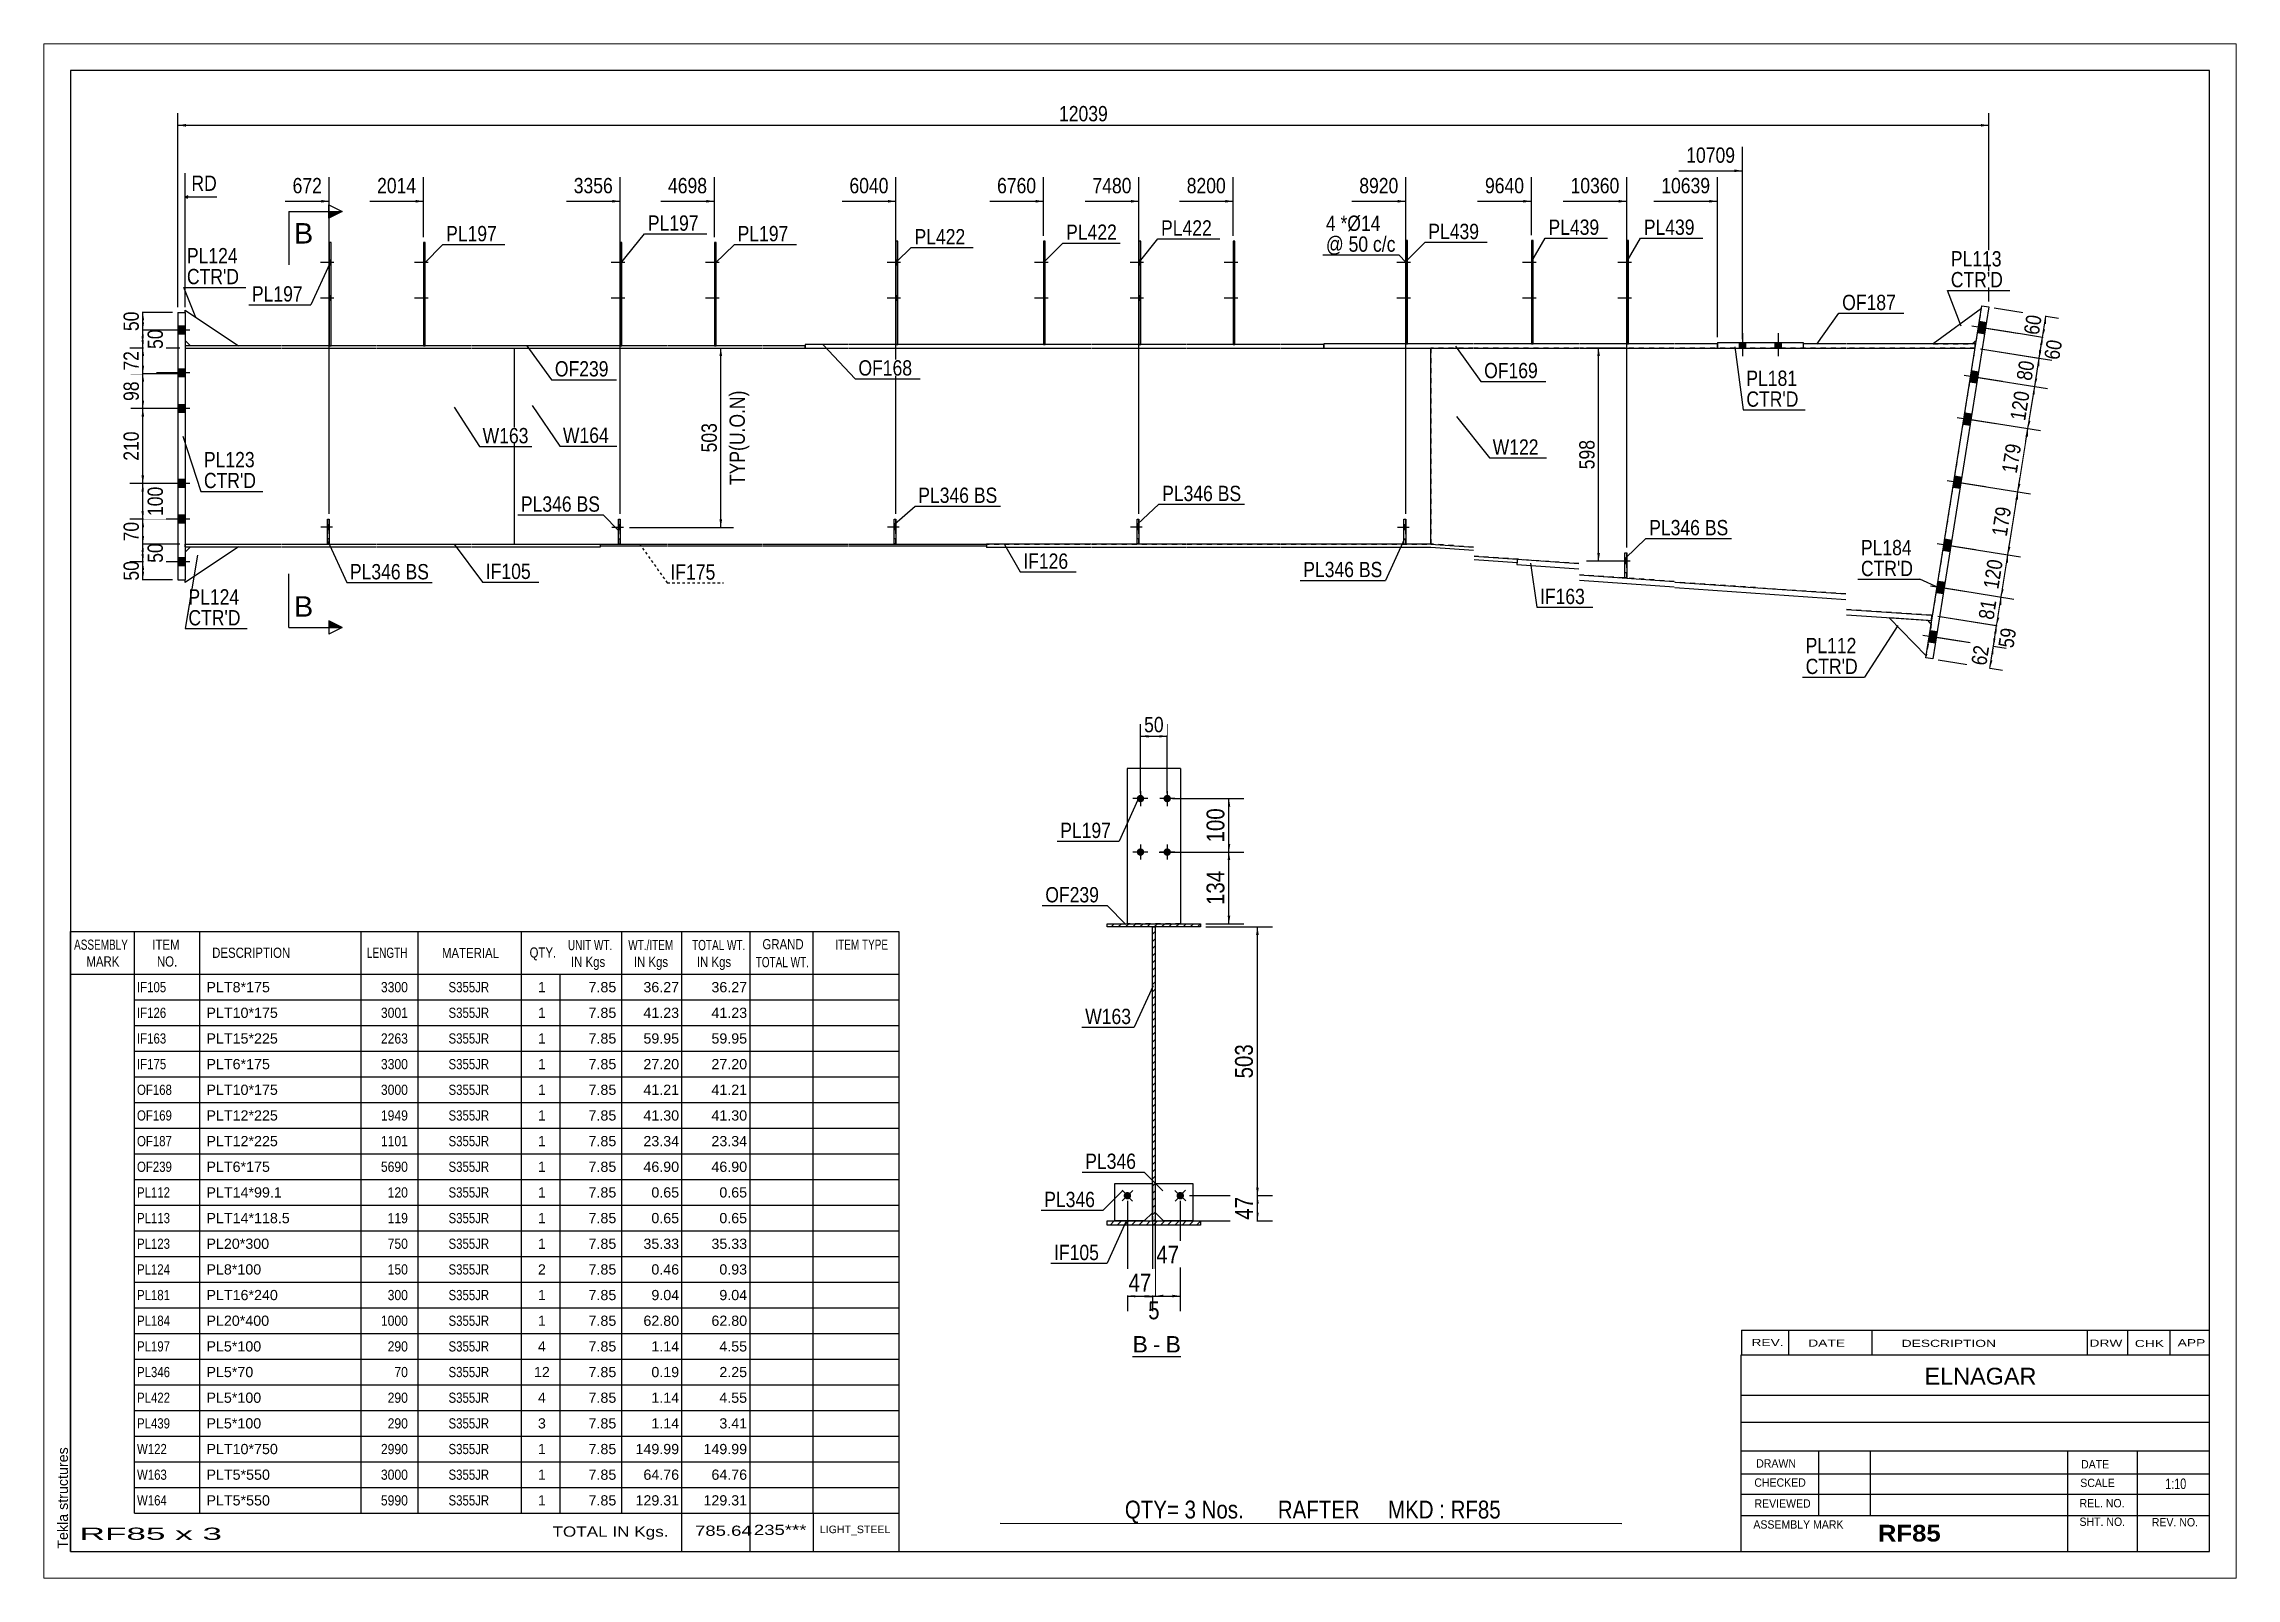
# Paper-space layout 'Layout1' of a CAD drawing. Header units: millimetres. Extents: x 0 to 410, y 0 to 287.
# The model-space entities are those that its viewports show. They can reach past a viewport. Long polylines and large blocks are cut down to what shows.
import ezdxf

# ---------------------------------------------------------------- set-up
doc = ezdxf.new("R2010")
doc.units = ezdxf.units.MM
for name, pattern in [('DXK_LINE_DOT1', [1.8814, 0.9407, -0.9407]), ('DXK_LINE_DOT2', [3.9198, 1.9599, -1.9599]), ('DXK_LINE_DOT4', [0.9408, 0.4704, -0.4704])]:
    doc.linetypes.add(name, pattern=pattern)
doc.layers.add('Viewport layer', color=7, linetype='Continuous', plot=False)
doc.styles.add('Arial', font='ARIAL.TTF', dxfattribs={"height": 0.2})
doc.styles.add('Arial Bold', font='ARIALBD.TTF', dxfattribs={"height": 0.2})
doc.styles.add('Arial Narrow', font='ARIALN.TTF', dxfattribs={"height": 0.2})

# ---------------------------------------------------------------- blocks, each defined once
blk = doc.blocks.new('Unknown-623588413-1210')
at = {"color": 5, "linetype": 'Continuous'}
for p, q in [((378.59, 70.24), (-21.41, 70.24)), ((-21.41, 70.24), (-21.41, -206.76)), ((378.59, -206.76), (378.59, 70.24)), ((-21.41, -206.76), (378.59, -206.76))]:
    blk.add_line(p, q, dxfattribs=at)
at = {"color": 174, "linetype": 'Continuous', "style": 'Arial'}
blk.add_text('Tekla structures', height=1.9102, rotation=90, dxfattribs=at).set_placement((-21.91, -206.26))
blk = doc.blocks.new('Unknown-623588413-15 - 1229')
at = {"color": 7, "linetype": 'Continuous'}
blk.add_line((177.2, -170.29), (186.23, -170.29), dxfattribs=at)
at = {"color": 0, "linetype": 'Continuous'}
blk.add_wipeout([(180.04, -169.54), (180.04, -166.34), (177.2, -166.34), (177.2, -169.54)], dxfattribs=at)
blk.add_wipeout([(182.42, -169.54), (182.42, -166.34), (181, -166.34), (181, -169.54)], dxfattribs=at)
at = {"color": 96, "linetype": 'Continuous', "style": 'Arial'}
blk.add_text('B', height=3.06, dxfattribs=at).set_placement((177.2, -169.54))
at = {"color": 0, "linetype": 'Continuous'}
blk.add_wipeout([(186.23, -169.54), (186.23, -166.34), (183.38, -166.34), (183.38, -169.54)], dxfattribs=at)
at = {"color": 96, "linetype": 'Continuous', "style": 'Arial'}
for s, p in [('B', (183.38, -169.54)), ('-', (181, -169.54))]:
    blk.add_text(s, height=3.06, dxfattribs=at).set_placement(p)
blk = doc.blocks.new('Part-623588413-1914 - 1493')
at = {"color": 2, "linetype": 'Continuous'}
for p, q in [((252.13, 38.47), (251.79, 38.47)), ((251.79, 38.47), (251.79, 19.13)), ((252.13, 19.13), (252.13, 38.47))]:
    blk.add_line(p, q, dxfattribs=at)
at = {"color": 7, "linetype": 'DXK_LINE_DOT1'}
blk.add_line((251.79, 19.13), (252.13, 19.13), dxfattribs=at)
blk = doc.blocks.new('Bolt-623588413-2163 - 1493')
at = {"linetype": 'Continuous'}
blk.add_hatch(color=3, dxfattribs=at).paths.add_polyline_path([(132.94, -15.65), (132.94, -14.71), (132.61, -14.71), (132.61, -15.65)])
at = {"color": 3, "linetype": 'Continuous'}
for p, q in [((133.58, -15.18), (131.38, -15.18)), ((132.94, -14.71), (132.61, -14.71)), ((132.94, -15.65), (132.61, -15.65))]:
    blk.add_line(p, q, dxfattribs=at)
blk = doc.blocks.new('Bolt-623588413-2167 - 1493')
at = {"linetype": 'Continuous'}
for points in [[(196.35, 33.87), (196.35, 34.8), (196.02, 34.8), (196.02, 33.87)], [(196.35, 33.87), (196.35, 34.8), (196.02, 34.8), (196.02, 33.87)], [(196.35, 27.2), (196.35, 28.13), (196.02, 28.13), (196.02, 27.2)], [(196.35, 27.2), (196.35, 28.13), (196.02, 28.13), (196.02, 27.2)]]:
    blk.add_hatch(color=3, dxfattribs=at).paths.add_polyline_path(points)
at = {"color": 3, "linetype": 'Continuous'}
for p, q in [((196.88, 34.33), (194.35, 34.33)), ((196.88, 34.33), (194.35, 34.33)), ((196.35, 34.8), (196.02, 34.8)), ((196.35, 34.8), (196.02, 34.8)), ((196.35, 33.87), (196.02, 33.87)), ((196.35, 33.87), (196.02, 33.87)), ((196.88, 27.67), (194.35, 27.67)), ((196.88, 27.67), (194.35, 27.67)), ((196.35, 28.13), (196.02, 28.13)), ((196.35, 28.13), (196.02, 28.13)), ((196.35, 27.2), (196.02, 27.2)), ((196.35, 27.2), (196.02, 27.2))]:
    blk.add_line(p, q, dxfattribs=at)
blk = doc.blocks.new('Part-623588413-2022 - 1493')
at = {"color": 2, "linetype": 'Continuous'}
for p, q in [((178.72, 38.33), (178.38, 38.33)), ((178.38, 38.33), (178.38, 19)), ((178.72, 19), (178.72, 38.33))]:
    blk.add_line(p, q, dxfattribs=at)
at = {"color": 7, "linetype": 'DXK_LINE_DOT1'}
blk.add_line((178.38, 19), (178.72, 19), dxfattribs=at)
blk = doc.blocks.new('Part-623588413-1958 - 1493')
at = {"color": 2, "linetype": 'Continuous'}
for p, q in [((169.42, -18.33), (149.91, -18.33)), ((149.91, -18.33), (149.91, -19)), ((169.42, -19), (149.91, -19)), ((187.25, -18.33), (169.52, -18.33)), ((187.25, -19), (169.52, -19)), ((204.88, -18.33), (187.35, -18.33)), ((204.88, -19), (187.35, -19)), ((232.98, -18.33), (204.98, -18.33)), ((232.96, -19), (204.98, -19)), ((240.98, -19.56), (232.96, -19)), ((232.98, -18.33), (240.98, -18.89)), ((241.08, -20.6), (249.15, -21.17)), ((249.11, -21.83), (241.08, -21.27))]:
    blk.add_line(p, q, dxfattribs=at)
at = {"color": 7, "linetype": 'DXK_LINE_DOT1'}
blk.add_line((249.15, -21.17), (249.11, -21.83), dxfattribs=at)
blk = doc.blocks.new('Part-623588413-1500 - 1493')
at = {"color": 2, "linetype": 'Continuous'}
for p, q in [((18, 18.73), (0, 18.73)), ((0, 18.33), (18, 18.33)), ((35.83, 18.73), (18.1, 18.73)), ((18.1, 18.33), (35.83, 18.33)), ((53.47, 18.73), (35.93, 18.73)), ((35.93, 18.33), (53.47, 18.33)), ((69.57, 18.73), (53.57, 18.73)), ((53.57, 18.33), (69.57, 18.33)), ((90.24, 18.73), (69.67, 18.73)), ((69.67, 18.33), (90.24, 18.33)), ((107.88, 18.73), (90.34, 18.73)), ((90.34, 18.33), (107.88, 18.33)), ((115.98, 18.73), (107.98, 18.73)), ((107.98, 18.33), (115.98, 18.33)), ((115.98, 18.33), (115.98, 18.73))]:
    blk.add_line(p, q, dxfattribs=at)
at = {"color": 7, "linetype": 'DXK_LINE_DOT1'}
blk.add_line((0, 18.73), (0, 18.33), dxfattribs=at)
blk = doc.blocks.new('Part-623588413-1892 - 1493')
at = {"color": 2, "linetype": 'Continuous'}
for p, q in [((196.35, 38.33), (196.02, 38.33)), ((196.02, 38.33), (196.02, 19)), ((196.35, 19), (196.35, 38.33))]:
    blk.add_line(p, q, dxfattribs=at)
at = {"color": 7, "linetype": 'DXK_LINE_DOT1'}
blk.add_line((196.02, 19), (196.35, 19), dxfattribs=at)
blk = doc.blocks.new('Part-623588413-1571 - 1493')
at = {"color": 2, "linetype": 'Continuous'}
for p, q in [((0, -18.33), (18, -18.33)), ((0, -18.87), (18, -18.87)), ((18.1, -18.33), (35.83, -18.33)), ((18.1, -18.87), (35.83, -18.87)), ((35.93, -18.33), (53.47, -18.33)), ((35.93, -18.87), (53.47, -18.87)), ((53.57, -18.33), (69.57, -18.33)), ((53.57, -18.87), (69.57, -18.87)), ((69.67, -18.33), (77.67, -18.33)), ((69.67, -18.87), (77.67, -18.87)), ((77.67, -18.87), (77.67, -18.33))]:
    blk.add_line(p, q, dxfattribs=at)
at = {"color": 7, "linetype": 'DXK_LINE_DOT1'}
blk.add_line((0, -18.87), (0, -18.33), dxfattribs=at)
blk = doc.blocks.new('Bolt-623588413-7755 - 1493')
at = {"linetype": 'Continuous'}
for points in [[(228.63, 33.87), (228.63, 34.8), (228.29, 34.8), (228.29, 33.87)], [(228.63, 33.87), (228.63, 34.8), (228.29, 34.8), (228.29, 33.87)], [(228.63, 27.2), (228.63, 28.13), (228.29, 28.13), (228.29, 27.2)], [(228.63, 27.2), (228.63, 28.13), (228.29, 28.13), (228.29, 27.2)]]:
    blk.add_hatch(color=3, dxfattribs=at).paths.add_polyline_path(points)
at = {"color": 3, "linetype": 'Continuous'}
for p, q in [((229.16, 34.33), (226.63, 34.33)), ((229.16, 34.33), (226.63, 34.33)), ((228.63, 34.8), (228.29, 34.8)), ((228.63, 34.8), (228.29, 34.8)), ((228.63, 33.87), (228.29, 33.87)), ((228.63, 33.87), (228.29, 33.87)), ((229.16, 27.67), (226.63, 27.67)), ((229.16, 27.67), (226.63, 27.67)), ((228.63, 28.13), (228.29, 28.13)), ((228.63, 28.13), (228.29, 28.13)), ((228.63, 27.2), (228.29, 27.2)), ((228.63, 27.2), (228.29, 27.2))]:
    blk.add_line(p, q, dxfattribs=at)
blk = doc.blocks.new('Part-623588413-1522 - 1493')
at = {"color": 2, "linetype": 'Continuous'}
for p, q in [((115.98, 19), (115.98, 18.33)), ((123.98, 19), (115.98, 19)), ((115.98, 18.33), (123.98, 18.33)), ((141.81, 19), (124.08, 19)), ((124.08, 18.33), (141.81, 18.33)), ((169.42, 19), (141.91, 19)), ((141.91, 18.33), (169.42, 18.33)), ((187.25, 19), (169.52, 19)), ((169.52, 18.33), (187.25, 18.33)), ((204.88, 19), (187.35, 19)), ((187.35, 18.33), (204.88, 18.33)), ((212.98, 19), (204.98, 19)), ((204.98, 18.33), (212.98, 18.33))]:
    blk.add_line(p, q, dxfattribs=at)
at = {"color": 7, "linetype": 'DXK_LINE_DOT1'}
blk.add_line((212.98, 18.33), (212.98, 19), dxfattribs=at)
blk = doc.blocks.new('Part-623588413-1668 - 1493')
at = {"color": 2, "linetype": 'Continuous'}
for p, q in [((325.57, -39.61), (336.04, 26.23)), ((337.36, 26.02), (326.89, -39.81)), ((336.04, 26.23), (337.36, 26.02)), ((326.89, -39.81), (325.57, -39.61))]:
    blk.add_line(p, q, dxfattribs=at)
blk = doc.blocks.new('Part-623588413-2007 - 1493')
at = {"color": 7, "linetype": 'DXK_LINE_DOT1'}
for p, q in [((81.04, -18.33), (81.04, -13.67)), ((81.04, -13.67), (81.38, -13.67)), ((81.38, -18.33), (81.38, -13.67)), ((81.04, -17.33), (81.38, -17.33)), ((81.38, -18.33), (81.04, -18.33))]:
    blk.add_line(p, q, dxfattribs=at)
blk = doc.blocks.new('Part-623588413-1544 - 1493')
at = {"color": 2, "linetype": 'Continuous'}
for p, q in [((77.67, -18.73), (77.67, -18.33)), ((77.67, -18.33), (90.24, -18.33)), ((90.24, -18.73), (77.67, -18.73)), ((90.34, -18.33), (107.88, -18.33)), ((107.88, -18.73), (90.34, -18.73)), ((107.98, -18.33), (123.98, -18.33)), ((123.98, -18.73), (107.98, -18.73)), ((124.08, -18.33), (141.81, -18.33)), ((141.81, -18.73), (124.08, -18.73)), ((141.91, -18.33), (149.91, -18.33)), ((149.91, -18.73), (141.91, -18.73)), ((149.91, -18.33), (149.91, -18.73))]:
    blk.add_line(p, q, dxfattribs=at)
blk = doc.blocks.new('Part-623588413-2017 - 1493')
at = {"color": 2, "linetype": 'Continuous'}
for p, q in [((160.88, 38.33), (160.55, 38.33)), ((160.55, 38.33), (160.55, 19)), ((160.88, 19), (160.88, 38.33))]:
    blk.add_line(p, q, dxfattribs=at)
at = {"color": 7, "linetype": 'DXK_LINE_DOT1'}
blk.add_line((160.55, 19), (160.88, 19), dxfattribs=at)
blk = doc.blocks.new('Part-623588413-1566 - 1493')
at = {"color": 2, "linetype": 'Continuous'}
for p, q in [((310.59, 19.13), (302.6, 19.13)), ((302.6, 18.33), (310.59, 18.33)), ((334.79, 19.13), (310.69, 19.13)), ((310.69, 18.33), (334.79, 18.33)), ((334.79, 18.33), (334.79, 19.13))]:
    blk.add_line(p, q, dxfattribs=at)
at = {"color": 7, "linetype": 'DXK_LINE_DOT1'}
blk.add_line((302.6, 19.13), (302.6, 18.33), dxfattribs=at)
blk = doc.blocks.new('Bolt-623588413-2085 - 1493')
at = {"linetype": 'Continuous'}
for points in [[(335.58, 23.34), (335.25, 21.23), (336.56, 21.02), (336.9, 23.13)], [(335.58, 23.34), (335.25, 21.23), (336.56, 21.02), (336.9, 23.13)], [(334.12, 14.12), (333.78, 12.01), (335.1, 11.8), (335.43, 13.91)], [(334.12, 14.12), (333.78, 12.01), (335.1, 11.8), (335.43, 13.91)], [(332.86, 6.22), (332.52, 4.11), (333.84, 3.9), (334.18, 6.01)], [(332.86, 6.22), (332.52, 4.11), (333.84, 3.9), (334.18, 6.01)], [(330.98, -5.58), (330.65, -7.68), (331.97, -7.89), (332.3, -5.79)], [(330.98, -5.58), (330.65, -7.68), (331.97, -7.89), (332.3, -5.79)], [(329.11, -17.37), (328.77, -19.48), (330.09, -19.69), (330.42, -17.58)], [(329.11, -17.37), (328.77, -19.48), (330.09, -19.69), (330.42, -17.58)], [(327.85, -25.27), (327.52, -27.38), (328.83, -27.59), (329.17, -25.48)], [(327.85, -25.27), (327.52, -27.38), (328.83, -27.59), (329.17, -25.48)], [(326.39, -34.49), (326.05, -36.6), (327.37, -36.81), (327.7, -34.7)], [(326.39, -34.49), (326.05, -36.6), (327.37, -36.81), (327.7, -34.7)]]:
    blk.add_hatch(color=3, dxfattribs=at).paths.add_polyline_path(points)
at = {"color": 3, "linetype": 'Continuous'}
for p, q in [((334.16, 22.48), (341.34, 21.34)), ((334.16, 22.48), (341.34, 21.34)), ((335.25, 21.23), (336.56, 21.02)), ((335.25, 21.23), (336.56, 21.02)), ((335.58, 23.34), (336.9, 23.13)), ((335.58, 23.34), (336.9, 23.13)), ((332.7, 13.27), (339.87, 12.12)), ((332.7, 13.27), (339.87, 12.12)), ((334.12, 14.12), (335.43, 13.91)), ((334.12, 14.12), (335.43, 13.91)), ((333.78, 12.01), (335.1, 11.8)), ((333.78, 12.01), (335.1, 11.8)), ((331.44, 5.36), (338.62, 4.22)), ((331.44, 5.36), (338.62, 4.22)), ((332.52, 4.11), (333.84, 3.9)), ((332.52, 4.11), (333.84, 3.9)), ((332.86, 6.22), (334.18, 6.01)), ((332.86, 6.22), (334.18, 6.01)), ((329.56, -6.43), (336.74, -7.57)), ((329.56, -6.43), (336.74, -7.57)), ((330.65, -7.68), (331.97, -7.89)), ((330.65, -7.68), (331.97, -7.89)), ((330.98, -5.58), (332.3, -5.79)), ((330.98, -5.58), (332.3, -5.79)), ((327.69, -18.23), (334.87, -19.37)), ((327.69, -18.23), (334.87, -19.37)), ((328.77, -19.48), (330.09, -19.69)), ((328.77, -19.48), (330.09, -19.69)), ((329.11, -17.37), (330.42, -17.58)), ((329.11, -17.37), (330.42, -17.58)), ((326.43, -26.13), (333.61, -27.27)), ((326.43, -26.13), (333.61, -27.27)), ((327.52, -27.38), (328.83, -27.59)), ((327.52, -27.38), (328.83, -27.59)), ((327.85, -25.27), (329.17, -25.48)), ((327.85, -25.27), (329.17, -25.48)), ((324.97, -35.34), (332.14, -36.49)), ((324.97, -35.34), (332.14, -36.49)), ((326.05, -36.6), (327.37, -36.81)), ((326.05, -36.6), (327.37, -36.81)), ((326.39, -34.49), (327.7, -34.7)), ((326.39, -34.49), (327.7, -34.7))]:
    blk.add_line(p, q, dxfattribs=at)
blk = doc.blocks.new('Part-623588413-1936 - 1493')
at = {"color": 2, "linetype": 'Continuous'}
for p, q in [((249.15, -21.17), (249.08, -22.16)), ((249.08, -22.16), (260.66, -22.97)), ((249.15, -21.17), (260.66, -21.97)), ((260.76, -24.08), (278.49, -25.31)), ((260.76, -25.08), (278.49, -26.31)), ((278.59, -25.43), (310.59, -27.66)), ((278.59, -26.44), (310.59, -28.67)), ((310.69, -30.54), (326.61, -31.65)), ((310.69, -31.54), (326.54, -32.65)), ((326.61, -31.65), (326.54, -32.65))]:
    blk.add_line(p, q, dxfattribs=at)
blk = doc.blocks.new('Part-623588413-1838 - 1493')
at = {"color": 2, "linetype": 'Continuous'}
for p, q in [((81.71, 38.07), (81.38, 38.07)), ((81.38, 38.07), (81.38, 18.73)), ((81.71, 18.73), (81.71, 38.07))]:
    blk.add_line(p, q, dxfattribs=at)
at = {"color": 7, "linetype": 'DXK_LINE_DOT1'}
blk.add_line((81.38, 18.73), (81.71, 18.73), dxfattribs=at)
blk = doc.blocks.new('Part-623588413-1593 - 1493')
at = {"color": 2, "linetype": 'Continuous'}
blk.add_line((61.57, 18.33), (61.57, -18.33), dxfattribs=at)
at = {"color": 7, "linetype": 'DXK_LINE_DOT1'}
for p, q in [((61.57, 18.33), (69.57, 18.33)), ((69.67, 18.33), (90.24, 18.33)), ((90.34, 18.33), (107.88, 18.33)), ((107.98, 18.33), (123.98, 18.33)), ((124.08, 18.33), (141.81, 18.33)), ((141.91, 18.33), (169.42, 18.33)), ((169.52, 18.33), (187.25, 18.33)), ((187.35, 18.33), (204.88, 18.33)), ((204.98, 18.33), (232.98, 18.33)), ((232.98, 18.33), (232.98, -18.33)), ((61.57, -18.33), (69.57, -18.33)), ((69.67, -18.33), (90.24, -18.33)), ((90.34, -18.33), (107.88, -18.33)), ((107.98, -18.33), (123.98, -18.33)), ((124.08, -18.33), (141.81, -18.33)), ((141.91, -18.33), (169.42, -18.33)), ((169.52, -18.33), (187.25, -18.33)), ((187.35, -18.33), (204.88, -18.33)), ((204.98, -18.33), (232.98, -18.33))]:
    blk.add_line(p, q, dxfattribs=at)
blk = doc.blocks.new('Bolt-623588413-2153 - 1493')
at = {"linetype": 'Continuous'}
for points in [[(269.96, 33.87), (269.96, 34.8), (269.63, 34.8), (269.63, 33.87)], [(269.96, 33.87), (269.96, 34.8), (269.63, 34.8), (269.63, 33.87)], [(269.96, 27.2), (269.96, 28.13), (269.63, 28.13), (269.63, 27.2)], [(269.96, 27.2), (269.96, 28.13), (269.63, 28.13), (269.63, 27.2)]]:
    blk.add_hatch(color=3, dxfattribs=at).paths.add_polyline_path(points)
at = {"color": 3, "linetype": 'Continuous'}
for p, q in [((270.49, 34.33), (267.96, 34.33)), ((270.49, 34.33), (267.96, 34.33)), ((269.96, 34.8), (269.63, 34.8)), ((269.96, 34.8), (269.63, 34.8)), ((269.96, 33.87), (269.63, 33.87)), ((269.96, 33.87), (269.63, 33.87)), ((270.49, 27.67), (267.96, 27.67)), ((270.49, 27.67), (267.96, 27.67)), ((269.96, 28.13), (269.63, 28.13)), ((269.96, 28.13), (269.63, 28.13)), ((269.96, 27.2), (269.63, 27.2)), ((269.96, 27.2), (269.63, 27.2))]:
    blk.add_line(p, q, dxfattribs=at)
blk = doc.blocks.new('Part-623588413-2069 - 1493')
at = {"color": 2, "linetype": 'Continuous'}
for p, q in [((269.96, 38.47), (269.63, 38.47)), ((269.63, 38.47), (269.63, 19.13)), ((269.96, 19.13), (269.96, 38.47))]:
    blk.add_line(p, q, dxfattribs=at)
at = {"color": 7, "linetype": 'DXK_LINE_DOT1'}
blk.add_line((269.63, 19.13), (269.96, 19.13), dxfattribs=at)
blk = doc.blocks.new('Part-623588413-1615 - 1493')
at = {"color": 2, "linetype": 'Continuous'}
for p, q in [((240.98, 19.13), (212.98, 19.13)), ((212.98, 19.13), (212.98, 18.33)), ((212.98, 18.33), (240.98, 18.33)), ((260.66, 19.13), (241.08, 19.13)), ((241.08, 18.33), (260.66, 18.33)), ((278.49, 19.13), (260.76, 19.13)), ((260.76, 18.33), (278.49, 18.33)), ((286.59, 19.13), (278.59, 19.13)), ((278.59, 18.33), (286.59, 18.33))]:
    blk.add_line(p, q, dxfattribs=at)
at = {"color": 7, "linetype": 'DXK_LINE_DOT1'}
blk.add_line((286.59, 18.33), (286.59, 19.13), dxfattribs=at)
blk = doc.blocks.new('Part-623588413-1882 - 1493')
at = {"color": 2, "linetype": 'Continuous'}
for p, q in [((44.93, 38.07), (44.6, 38.07)), ((44.6, 38.07), (44.6, 18.73)), ((44.93, 18.73), (44.93, 38.07))]:
    blk.add_line(p, q, dxfattribs=at)
at = {"color": 7, "linetype": 'DXK_LINE_DOT1'}
blk.add_line((44.6, 18.73), (44.93, 18.73), dxfattribs=at)
blk = doc.blocks.new('Part-623588413-1697 - 1493')
at = {"color": 2, "linetype": 'Continuous'}
for p, q in [((325.63, -39.25), (318.69, -32.11)), ((326.01, -32.62), (318.69, -32.11)), ((326.57, -33.33), (326.01, -32.62))]:
    blk.add_line(p, q, dxfattribs=at)
at = {"color": 7, "linetype": 'DXK_LINE_DOT1'}
blk.add_line((326.57, -33.33), (325.63, -39.25), dxfattribs=at)
blk = doc.blocks.new('Part-623588413-1726 - 1493')
at = {"color": 2, "linetype": 'Continuous'}
for p, q in [((335.96, 25.72), (326.91, 19.13)), ((334.25, 19.13), (335.02, 19.79))]:
    blk.add_line(p, q, dxfattribs=at)
at = {"color": 7, "linetype": 'DXK_LINE_DOT1'}
for p, q in [((335.02, 19.79), (335.96, 25.72)), ((326.91, 19.13), (334.25, 19.13))]:
    blk.add_line(p, q, dxfattribs=at)
blk = doc.blocks.new('Part-623588413-2012 - 1493')
at = {"color": 2, "linetype": 'Continuous'}
for p, q in [((81.04, -18.33), (81.04, -13.67)), ((81.04, -13.67), (81.38, -13.67)), ((81.38, -13.67), (81.38, -18.33))]:
    blk.add_line(p, q, dxfattribs=at)
blk = doc.blocks.new('Part-623588413-2105 - 1493')
at = {"color": 2, "linetype": 'Continuous'}
for p, q in [((27.3, 38.07), (26.97, 38.07)), ((26.97, 38.07), (26.97, 18.73)), ((27.3, 18.73), (27.3, 38.07))]:
    blk.add_line(p, q, dxfattribs=at)
at = {"color": 7, "linetype": 'DXK_LINE_DOT1'}
blk.add_line((26.97, 18.73), (27.3, 18.73), dxfattribs=at)
blk = doc.blocks.new('Part-623588413-1755 - 1493')
at = {"color": 2, "linetype": 'Continuous'}
for p, q in [((-1.33, 25), (0, 25)), ((-1.33, 25), (-1.33, -25)), ((0, 25), (0, -25)), ((-1.33, -25), (0, -25))]:
    blk.add_line(p, q, dxfattribs=at)
blk = doc.blocks.new('Part-623588413-1784 - 1493')
at = {"color": 2, "linetype": 'Continuous'}
for p, q in [((0, 25), (0, 25.4)), ((0, 25.4), (10, 18.73)), ((0, 19.73), (1, 18.73))]:
    blk.add_line(p, q, dxfattribs=at)
at = {"color": 7, "linetype": 'DXK_LINE_DOT1'}
for p, q in [((0, 25), (0, 19.73)), ((10, 18.73), (1, 18.73))]:
    blk.add_line(p, q, dxfattribs=at)
blk = doc.blocks.new('Part-623588413-1789 - 1493')
at = {"color": 2, "linetype": 'Continuous'}
for p, q in [((10, -18.87), (0, -25.53)), ((1, -18.87), (0, -19.87)), ((0, -25.53), (0, -25))]:
    blk.add_line(p, q, dxfattribs=at)
at = {"color": 7, "linetype": 'DXK_LINE_DOT1'}
for p, q in [((0, -19.87), (0, -25)), ((1, -18.87), (10, -18.87))]:
    blk.add_line(p, q, dxfattribs=at)
blk = doc.blocks.new('Part-623588413-2074 - 1493')
at = {"color": 7, "linetype": 'DXK_LINE_DOT1'}
for p, q in [((269.29, -24.66), (269.29, -20)), ((269.29, -20), (269.63, -20)), ((269.63, -24.66), (269.63, -20)), ((269.29, -23.66), (269.63, -23.66)), ((269.63, -24.66), (269.29, -24.66))]:
    blk.add_line(p, q, dxfattribs=at)
blk = doc.blocks.new('Part-623588413-1811 - 1493')
at = {"color": 2, "linetype": 'Continuous'}
for p, q in [((286.59, 19.4), (286.59, 18.33)), ((286.59, 19.4), (302.59, 19.4)), ((286.59, 18.33), (302.59, 18.33)), ((302.59, 19.4), (302.59, 18.33))]:
    blk.add_line(p, q, dxfattribs=at)
blk = doc.blocks.new('Part-623588413-1833 - 1493')
at = {"color": 2, "linetype": 'Continuous'}
for p, q in [((232.98, -18.33), (232.98, 18.33)), ((326.61, -31.65), (326.83, -31.67))]:
    blk.add_line(p, q, dxfattribs=at)
at = {"color": 7, "linetype": 'DXK_LINE_DOT1'}
for p, q in [((240.98, 18.33), (232.98, 18.33)), ((260.66, 18.33), (241.08, 18.33)), ((278.49, 18.33), (260.76, 18.33)), ((310.59, 18.33), (278.59, 18.33)), ((334.79, 18.33), (310.69, 18.33)), ((326.83, -31.67), (334.79, 18.33)), ((240.98, -18.89), (232.98, -18.33)), ((260.66, -21.97), (241.08, -20.6)), ((278.49, -25.31), (260.76, -24.08)), ((310.59, -27.66), (278.59, -25.43)), ((326.61, -31.65), (310.69, -30.54))]:
    blk.add_line(p, q, dxfattribs=at)
blk = doc.blocks.new('Part-623588413-1860 - 1493')
at = {"color": 2, "linetype": 'Continuous'}
for p, q in [((133.28, 38.33), (132.94, 38.33)), ((132.94, 38.33), (132.94, 19)), ((133.28, 19), (133.28, 38.33))]:
    blk.add_line(p, q, dxfattribs=at)
at = {"color": 7, "linetype": 'DXK_LINE_DOT1'}
blk.add_line((132.94, 19), (133.28, 19), dxfattribs=at)
blk = doc.blocks.new('Part-623588413-1887 - 1493')
at = {"color": 2, "linetype": 'Continuous'}
for p, q in [((99.34, 38.07), (99.01, 38.07)), ((99.01, 38.07), (99.01, 18.73)), ((99.34, 18.73), (99.34, 38.07))]:
    blk.add_line(p, q, dxfattribs=at)
at = {"color": 7, "linetype": 'DXK_LINE_DOT1'}
blk.add_line((99.01, 18.73), (99.34, 18.73), dxfattribs=at)
blk = doc.blocks.new('Part-623588413-1980 - 1493')
at = {"color": 7, "linetype": 'DXK_LINE_DOT1'}
for p, q in [((132.61, -18.31), (132.61, -13.65)), ((132.61, -13.65), (132.94, -13.65)), ((132.94, -18.31), (132.94, -13.65)), ((132.61, -17.31), (132.94, -17.31)), ((132.94, -18.31), (132.61, -18.31))]:
    blk.add_line(p, q, dxfattribs=at)
blk = doc.blocks.new('Bolt-623588413-2171 - 1493')
at = {"linetype": 'Continuous'}
for points in [[(81.71, 33.87), (81.71, 34.8), (81.38, 34.8), (81.38, 33.87)], [(81.71, 33.87), (81.71, 34.8), (81.38, 34.8), (81.38, 33.87)], [(81.71, 27.2), (81.71, 28.13), (81.38, 28.13), (81.38, 27.2)], [(81.71, 27.2), (81.71, 28.13), (81.38, 28.13), (81.38, 27.2)]]:
    blk.add_hatch(color=3, dxfattribs=at).paths.add_polyline_path(points)
at = {"color": 3, "linetype": 'Continuous'}
for p, q in [((82.24, 34.33), (79.71, 34.33)), ((82.24, 34.33), (79.71, 34.33)), ((81.71, 34.8), (81.38, 34.8)), ((81.71, 34.8), (81.38, 34.8)), ((81.71, 33.87), (81.38, 33.87)), ((81.71, 33.87), (81.38, 33.87)), ((82.24, 27.67), (79.71, 27.67)), ((82.24, 27.67), (79.71, 27.67)), ((81.71, 28.13), (81.38, 28.13)), ((81.71, 28.13), (81.38, 28.13)), ((81.71, 27.2), (81.38, 27.2)), ((81.71, 27.2), (81.38, 27.2))]:
    blk.add_line(p, q, dxfattribs=at)
blk = doc.blocks.new('Part-623588413-2002 - 1493')
at = {"color": 2, "linetype": 'Continuous'}
for p, q in [((132.61, -18.31), (132.61, -13.65)), ((132.61, -13.65), (132.94, -13.65)), ((132.94, -13.65), (132.94, -18.31)), ((132.94, -18.31), (132.61, -18.31))]:
    blk.add_line(p, q, dxfattribs=at)
blk = doc.blocks.new('Part-623588413-2027 - 1493')
at = {"color": 7, "linetype": 'DXK_LINE_DOT1'}
for p, q in [((178.05, -18.31), (178.05, -13.65)), ((178.05, -13.65), (178.38, -13.65)), ((178.38, -18.31), (178.38, -13.65)), ((178.05, -17.31), (178.38, -17.31)), ((178.38, -18.31), (178.05, -18.31))]:
    blk.add_line(p, q, dxfattribs=at)
blk = doc.blocks.new('Part-623588413-2032 - 1493')
at = {"color": 2, "linetype": 'Continuous'}
for p, q in [((178.05, -18.31), (178.05, -13.65)), ((178.05, -13.65), (178.38, -13.65)), ((178.38, -13.65), (178.38, -18.31)), ((178.38, -18.31), (178.05, -18.31))]:
    blk.add_line(p, q, dxfattribs=at)
blk = doc.blocks.new('Part-623588413-2079 - 1493')
at = {"color": 2, "linetype": 'Continuous'}
for p, q in [((269.29, -24.66), (269.29, -20)), ((269.29, -20), (269.63, -20)), ((269.63, -20), (269.63, -24.66)), ((269.63, -24.66), (269.29, -24.66))]:
    blk.add_line(p, q, dxfattribs=at)
blk = doc.blocks.new('Part-623588413-2084 - 1493')
at = {"color": 7, "linetype": 'DXK_LINE_DOT1'}
for p, q in [((0, 18.33), (0, -18.33)), ((0, 18.33), (18, 18.33)), ((18.1, 18.33), (35.83, 18.33)), ((35.93, 18.33), (53.47, 18.33)), ((53.57, 18.33), (61.57, 18.33)), ((0, -18.33), (18, -18.33)), ((18.1, -18.33), (35.83, -18.33)), ((35.93, -18.33), (53.47, -18.33)), ((53.57, -18.33), (61.57, -18.33))]:
    blk.add_line(p, q, dxfattribs=at)
at = {"color": 2, "linetype": 'Continuous'}
blk.add_line((61.57, 18.33), (61.57, -18.33), dxfattribs=at)
blk = doc.blocks.new('Bolt-623588413-2086 - 1493')
at = {"linetype": 'Continuous'}
for points in [[(-1.33, 22.4), (-1.33, 20.93), (0, 20.93), (0, 22.4)], [(-1.33, 22.4), (-1.33, 20.93), (0, 20.93), (0, 22.4)], [(-1.33, 14.4), (-1.33, 12.93), (0, 12.93), (0, 14.4)], [(-1.33, 14.4), (-1.33, 12.93), (0, 12.93), (0, 14.4)], [(-1.33, 7.73), (-1.33, 6.27), (0, 6.27), (0, 7.73)], [(-1.33, 7.73), (-1.33, 6.27), (0, 6.27), (0, 7.73)], [(-1.33, -6.27), (-1.33, -7.73), (0, -7.73), (0, -6.27)], [(-1.33, -6.27), (-1.33, -7.73), (0, -7.73), (0, -6.27)], [(-1.33, -12.93), (-1.33, -14.4), (0, -14.4), (0, -12.93)], [(-1.33, -12.93), (-1.33, -14.4), (0, -14.4), (0, -12.93)], [(-1.33, -20.93), (-1.33, -22.4), (0, -22.4), (0, -20.93)], [(-1.33, -20.93), (-1.33, -22.4), (0, -22.4), (0, -20.93)]]:
    blk.add_hatch(color=3, dxfattribs=at).paths.add_polyline_path(points)
at = {"color": 3, "linetype": 'Continuous'}
for p, q in [((0.89, 21.67), (-5.33, 21.67)), ((0.89, 21.67), (-5.33, 21.67)), ((0, 22.4), (-1.33, 22.4)), ((0, 22.4), (-1.33, 22.4)), ((0, 20.93), (-1.33, 20.93)), ((0, 20.93), (-1.33, 20.93)), ((0.89, 13.67), (-5.33, 13.67)), ((0.89, 13.67), (-5.33, 13.67)), ((0, 14.4), (-1.33, 14.4)), ((0, 14.4), (-1.33, 14.4)), ((0, 12.93), (-1.33, 12.93)), ((0, 12.93), (-1.33, 12.93)), ((0.89, 7), (-5.33, 7)), ((0.89, 7), (-5.33, 7)), ((0, 7.73), (-1.33, 7.73)), ((0, 7.73), (-1.33, 7.73)), ((0, 6.27), (-1.33, 6.27)), ((0, 6.27), (-1.33, 6.27)), ((0.89, -7), (-5.33, -7)), ((0.89, -7), (-5.33, -7)), ((0, -6.27), (-1.33, -6.27)), ((0, -6.27), (-1.33, -6.27)), ((0, -7.73), (-1.33, -7.73)), ((0, -7.73), (-1.33, -7.73)), ((0.89, -13.67), (-5.33, -13.67)), ((0.89, -13.67), (-5.33, -13.67)), ((0, -12.93), (-1.33, -12.93)), ((0, -12.93), (-1.33, -12.93)), ((0, -14.4), (-1.33, -14.4)), ((0, -14.4), (-1.33, -14.4)), ((0.89, -21.67), (-5.33, -21.67)), ((0.89, -21.67), (-5.33, -21.67)), ((0, -20.93), (-1.33, -20.93)), ((0, -20.93), (-1.33, -20.93)), ((0, -22.4), (-1.33, -22.4)), ((0, -22.4), (-1.33, -22.4))]:
    blk.add_line(p, q, dxfattribs=at)
blk = doc.blocks.new('Bolt-623588413-2088 - 1493')
at = {"linetype": 'Continuous'}
blk.add_hatch(color=3, dxfattribs=at).paths.add_polyline_path([(26.97, -15.65), (26.97, -14.71), (26.63, -14.71), (26.63, -15.65)])
at = {"color": 3, "linetype": 'Continuous'}
for p, q in [((27.6, -15.18), (25.4, -15.18)), ((26.97, -14.71), (26.63, -14.71)), ((26.97, -15.65), (26.63, -15.65))]:
    blk.add_line(p, q, dxfattribs=at)
blk = doc.blocks.new('Bolt-623588413-2089 - 1493')
at = {"color": 3, "linetype": 'DXK_LINE_DOT2'}
for p, q in [((27.6, -15.18), (25.4, -15.18)), ((26.97, -14.71), (26.63, -14.71)), ((26.97, -15.65), (26.63, -15.65))]:
    blk.add_line(p, q, dxfattribs=at)
blk = doc.blocks.new('Bolt-623588413-2090 - 1493')
at = {"linetype": 'Continuous'}
for points in [[(27.3, 33.87), (27.3, 34.8), (26.97, 34.8), (26.97, 33.87)], [(27.3, 33.87), (27.3, 34.8), (26.97, 34.8), (26.97, 33.87)], [(27.3, 27.2), (27.3, 28.13), (26.97, 28.13), (26.97, 27.2)], [(27.3, 27.2), (27.3, 28.13), (26.97, 28.13), (26.97, 27.2)]]:
    blk.add_hatch(color=3, dxfattribs=at).paths.add_polyline_path(points)
at = {"color": 3, "linetype": 'Continuous'}
for p, q in [((27.83, 34.33), (25.3, 34.33)), ((27.83, 34.33), (25.3, 34.33)), ((27.3, 34.8), (26.97, 34.8)), ((27.3, 34.8), (26.97, 34.8)), ((27.3, 33.87), (26.97, 33.87)), ((27.3, 33.87), (26.97, 33.87)), ((27.83, 27.67), (25.3, 27.67)), ((27.83, 27.67), (25.3, 27.67)), ((27.3, 28.13), (26.97, 28.13)), ((27.3, 28.13), (26.97, 28.13)), ((27.3, 27.2), (26.97, 27.2)), ((27.3, 27.2), (26.97, 27.2))]:
    blk.add_line(p, q, dxfattribs=at)
blk = doc.blocks.new('Part-623588413-2095 - 1493')
at = {"color": 2, "linetype": 'Continuous'}
for p, q in [((26.63, -18.31), (26.63, -13.65)), ((26.63, -13.65), (26.97, -13.65)), ((26.97, -13.65), (26.97, -18.31)), ((26.97, -18.31), (26.63, -18.31))]:
    blk.add_line(p, q, dxfattribs=at)
at = {"color": 7, "linetype": 'DXK_LINE_DOT1'}
blk.add_line((26.63, -17.31), (26.97, -17.31), dxfattribs=at)
blk = doc.blocks.new('Part-623588413-2100 - 1493')
at = {"color": 7, "linetype": 'DXK_LINE_DOT1'}
for p, q in [((26.63, -18.31), (26.63, -13.65)), ((26.63, -13.65), (26.97, -13.65)), ((26.97, -18.31), (26.97, -13.65)), ((26.97, -18.31), (26.63, -18.31))]:
    blk.add_line(p, q, dxfattribs=at)
blk = doc.blocks.new('Bolt-623588413-2151 - 1493')
at = {"linetype": 'Continuous'}
blk.add_hatch(color=3, dxfattribs=at).paths.add_polyline_path([(269.63, -22), (269.63, -21.06), (269.29, -21.06), (269.29, -22)])
at = {"color": 3, "linetype": 'Continuous'}
for p, q in [((270.26, -21.53), (268.06, -21.53)), ((269.63, -21.06), (269.29, -21.06)), ((269.63, -22), (269.29, -22))]:
    blk.add_line(p, q, dxfattribs=at)
blk = doc.blocks.new('Bolt-623588413-2152 - 1493')
at = {"color": 3, "linetype": 'DXK_LINE_DOT2'}
for p, q in [((270.26, -21.53), (268.06, -21.53)), ((269.63, -21.06), (269.29, -21.06)), ((269.63, -22), (269.29, -22))]:
    blk.add_line(p, q, dxfattribs=at)
blk = doc.blocks.new('Bolt-623588413-2157 - 1493')
at = {"linetype": 'Continuous'}
blk.add_hatch(color=3, dxfattribs=at).paths.add_polyline_path([(178.38, -15.65), (178.38, -14.71), (178.05, -14.71), (178.05, -15.65)])
at = {"color": 3, "linetype": 'Continuous'}
for p, q in [((179.02, -15.18), (176.82, -15.18)), ((178.38, -14.71), (178.05, -14.71)), ((178.38, -15.65), (178.05, -15.65))]:
    blk.add_line(p, q, dxfattribs=at)
blk = doc.blocks.new('Bolt-623588413-2158 - 1493')
at = {"color": 3, "linetype": 'DXK_LINE_DOT2'}
for p, q in [((179.02, -15.18), (176.82, -15.18)), ((178.38, -14.71), (178.05, -14.71)), ((178.38, -15.65), (178.05, -15.65))]:
    blk.add_line(p, q, dxfattribs=at)
blk = doc.blocks.new('Bolt-623588413-2159 - 1493')
at = {"linetype": 'Continuous'}
for points in [[(178.72, 33.87), (178.72, 34.8), (178.38, 34.8), (178.38, 33.87)], [(178.72, 33.87), (178.72, 34.8), (178.38, 34.8), (178.38, 33.87)], [(178.72, 27.2), (178.72, 28.13), (178.38, 28.13), (178.38, 27.2)], [(178.72, 27.2), (178.72, 28.13), (178.38, 28.13), (178.38, 27.2)]]:
    blk.add_hatch(color=3, dxfattribs=at).paths.add_polyline_path(points)
at = {"color": 3, "linetype": 'Continuous'}
for p, q in [((179.25, 34.33), (176.72, 34.33)), ((179.25, 34.33), (176.72, 34.33)), ((178.72, 34.8), (178.38, 34.8)), ((178.72, 34.8), (178.38, 34.8)), ((178.72, 33.87), (178.38, 33.87)), ((178.72, 33.87), (178.38, 33.87)), ((179.25, 27.67), (176.72, 27.67)), ((179.25, 27.67), (176.72, 27.67)), ((178.72, 28.13), (178.38, 28.13)), ((178.72, 28.13), (178.38, 28.13)), ((178.72, 27.2), (178.38, 27.2)), ((178.72, 27.2), (178.38, 27.2))]:
    blk.add_line(p, q, dxfattribs=at)
blk = doc.blocks.new('Bolt-623588413-2160 - 1493')
at = {"linetype": 'Continuous'}
for points in [[(160.88, 33.87), (160.88, 34.8), (160.55, 34.8), (160.55, 33.87)], [(160.88, 33.87), (160.88, 34.8), (160.55, 34.8), (160.55, 33.87)], [(160.88, 27.2), (160.88, 28.13), (160.55, 28.13), (160.55, 27.2)], [(160.88, 27.2), (160.88, 28.13), (160.55, 28.13), (160.55, 27.2)]]:
    blk.add_hatch(color=3, dxfattribs=at).paths.add_polyline_path(points)
at = {"color": 3, "linetype": 'Continuous'}
for p, q in [((161.42, 34.33), (158.88, 34.33)), ((161.42, 34.33), (158.88, 34.33)), ((160.88, 34.8), (160.55, 34.8)), ((160.88, 34.8), (160.55, 34.8)), ((160.88, 33.87), (160.55, 33.87)), ((160.88, 33.87), (160.55, 33.87)), ((161.42, 27.67), (158.88, 27.67)), ((161.42, 27.67), (158.88, 27.67)), ((160.88, 28.13), (160.55, 28.13)), ((160.88, 28.13), (160.55, 28.13)), ((160.88, 27.2), (160.55, 27.2)), ((160.88, 27.2), (160.55, 27.2))]:
    blk.add_line(p, q, dxfattribs=at)
blk = doc.blocks.new('Bolt-623588413-2161 - 1493')
at = {"linetype": 'Continuous'}
blk.add_hatch(color=3, dxfattribs=at).paths.add_polyline_path([(81.38, -15.67), (81.38, -14.73), (81.04, -14.73), (81.04, -15.67)])
at = {"color": 3, "linetype": 'Continuous'}
for p, q in [((82.01, -15.2), (79.81, -15.2)), ((81.38, -14.73), (81.04, -14.73)), ((81.38, -15.67), (81.04, -15.67))]:
    blk.add_line(p, q, dxfattribs=at)
blk = doc.blocks.new('Bolt-623588413-2162 - 1493')
at = {"color": 3, "linetype": 'DXK_LINE_DOT2'}
for p, q in [((82.01, -15.2), (79.81, -15.2)), ((81.38, -14.73), (81.04, -14.73)), ((81.38, -15.67), (81.04, -15.67))]:
    blk.add_line(p, q, dxfattribs=at)
blk = doc.blocks.new('Bolt-623588413-2164 - 1493')
at = {"color": 3, "linetype": 'DXK_LINE_DOT2'}
for p, q in [((133.58, -15.18), (131.38, -15.18)), ((132.94, -14.71), (132.61, -14.71)), ((132.94, -15.65), (132.61, -15.65))]:
    blk.add_line(p, q, dxfattribs=at)
blk = doc.blocks.new('Bolt-623588413-2165 - 1493')
at = {"linetype": 'Continuous'}
for points in [[(290.66, 18.33), (291.86, 18.33), (291.86, 19.4), (290.66, 19.4)], [(290.66, 18.33), (291.86, 18.33), (291.86, 19.4), (290.66, 19.4)], [(297.33, 18.33), (298.53, 18.33), (298.53, 19.4), (297.33, 19.4)], [(297.33, 18.33), (298.53, 18.33), (298.53, 19.4), (297.33, 19.4)]]:
    blk.add_hatch(color=3, dxfattribs=at).paths.add_polyline_path(points)
at = {"color": 3, "linetype": 'Continuous'}
for p, q in [((291.26, 21.13), (291.26, 16.8)), ((291.26, 21.13), (291.26, 16.8)), ((297.93, 21.13), (297.93, 16.8)), ((297.93, 21.13), (297.93, 16.8)), ((290.66, 19.4), (290.66, 18.33)), ((290.66, 19.4), (290.66, 18.33)), ((291.86, 19.4), (291.86, 18.33)), ((291.86, 19.4), (291.86, 18.33)), ((297.33, 19.4), (297.33, 18.33)), ((297.33, 19.4), (297.33, 18.33)), ((298.53, 19.4), (298.53, 18.33)), ((298.53, 19.4), (298.53, 18.33))]:
    blk.add_line(p, q, dxfattribs=at)
blk = doc.blocks.new('Bolt-623588413-2166 - 1493')
at = {"linetype": 'Continuous'}
for points in [[(252.13, 33.87), (252.13, 34.8), (251.79, 34.8), (251.79, 33.87)], [(252.13, 33.87), (252.13, 34.8), (251.79, 34.8), (251.79, 33.87)], [(252.13, 27.2), (252.13, 28.13), (251.79, 28.13), (251.79, 27.2)], [(252.13, 27.2), (252.13, 28.13), (251.79, 28.13), (251.79, 27.2)]]:
    blk.add_hatch(color=3, dxfattribs=at).paths.add_polyline_path(points)
at = {"color": 3, "linetype": 'Continuous'}
for p, q in [((252.66, 34.33), (250.13, 34.33)), ((252.66, 34.33), (250.13, 34.33)), ((252.13, 34.8), (251.79, 34.8)), ((252.13, 34.8), (251.79, 34.8)), ((252.13, 33.87), (251.79, 33.87)), ((252.13, 33.87), (251.79, 33.87)), ((252.66, 27.67), (250.13, 27.67)), ((252.66, 27.67), (250.13, 27.67)), ((252.13, 28.13), (251.79, 28.13)), ((252.13, 28.13), (251.79, 28.13)), ((252.13, 27.2), (251.79, 27.2)), ((252.13, 27.2), (251.79, 27.2))]:
    blk.add_line(p, q, dxfattribs=at)
blk = doc.blocks.new('Bolt-623588413-2168 - 1493')
at = {"linetype": 'Continuous'}
for points in [[(99.34, 33.87), (99.34, 34.8), (99.01, 34.8), (99.01, 33.87)], [(99.34, 33.87), (99.34, 34.8), (99.01, 34.8), (99.01, 33.87)], [(99.34, 27.2), (99.34, 28.13), (99.01, 28.13), (99.01, 27.2)], [(99.34, 27.2), (99.34, 28.13), (99.01, 28.13), (99.01, 27.2)]]:
    blk.add_hatch(color=3, dxfattribs=at).paths.add_polyline_path(points)
at = {"color": 3, "linetype": 'Continuous'}
for p, q in [((99.88, 34.33), (97.34, 34.33)), ((99.88, 34.33), (97.34, 34.33)), ((99.34, 34.8), (99.01, 34.8)), ((99.34, 34.8), (99.01, 34.8)), ((99.34, 33.87), (99.01, 33.87)), ((99.34, 33.87), (99.01, 33.87)), ((99.88, 27.67), (97.34, 27.67)), ((99.88, 27.67), (97.34, 27.67)), ((99.34, 28.13), (99.01, 28.13)), ((99.34, 28.13), (99.01, 28.13)), ((99.34, 27.2), (99.01, 27.2)), ((99.34, 27.2), (99.01, 27.2))]:
    blk.add_line(p, q, dxfattribs=at)
blk = doc.blocks.new('Bolt-623588413-2169 - 1493')
at = {"linetype": 'Continuous'}
for points in [[(44.93, 33.87), (44.93, 34.8), (44.6, 34.8), (44.6, 33.87)], [(44.93, 33.87), (44.93, 34.8), (44.6, 34.8), (44.6, 33.87)], [(44.93, 27.2), (44.93, 28.13), (44.6, 28.13), (44.6, 27.2)], [(44.93, 27.2), (44.93, 28.13), (44.6, 28.13), (44.6, 27.2)]]:
    blk.add_hatch(color=3, dxfattribs=at).paths.add_polyline_path(points)
at = {"color": 3, "linetype": 'Continuous'}
for p, q in [((45.47, 34.33), (42.93, 34.33)), ((45.47, 34.33), (42.93, 34.33)), ((44.93, 34.8), (44.6, 34.8)), ((44.93, 34.8), (44.6, 34.8)), ((44.93, 33.87), (44.6, 33.87)), ((44.93, 33.87), (44.6, 33.87)), ((45.47, 27.67), (42.93, 27.67)), ((45.47, 27.67), (42.93, 27.67)), ((44.93, 28.13), (44.6, 28.13)), ((44.93, 28.13), (44.6, 28.13)), ((44.93, 27.2), (44.6, 27.2)), ((44.93, 27.2), (44.6, 27.2))]:
    blk.add_line(p, q, dxfattribs=at)
blk = doc.blocks.new('Bolt-623588413-2170 - 1493')
at = {"linetype": 'Continuous'}
for points in [[(133.28, 33.87), (133.28, 34.8), (132.94, 34.8), (132.94, 33.87)], [(133.28, 33.87), (133.28, 34.8), (132.94, 34.8), (132.94, 33.87)], [(133.28, 27.2), (133.28, 28.13), (132.94, 28.13), (132.94, 27.2)], [(133.28, 27.2), (133.28, 28.13), (132.94, 28.13), (132.94, 27.2)]]:
    blk.add_hatch(color=3, dxfattribs=at).paths.add_polyline_path(points)
at = {"color": 3, "linetype": 'Continuous'}
for p, q in [((133.81, 34.33), (131.28, 34.33)), ((133.81, 34.33), (131.28, 34.33)), ((133.28, 34.8), (132.94, 34.8)), ((133.28, 34.8), (132.94, 34.8)), ((133.28, 33.87), (132.94, 33.87)), ((133.28, 33.87), (132.94, 33.87)), ((133.81, 27.67), (131.28, 27.67)), ((133.81, 27.67), (131.28, 27.67)), ((133.28, 28.13), (132.94, 28.13)), ((133.28, 28.13), (132.94, 28.13)), ((133.28, 27.2), (132.94, 27.2)), ((133.28, 27.2), (132.94, 27.2))]:
    blk.add_line(p, q, dxfattribs=at)
blk = doc.blocks.new('Part-623588413-7748 - 1493')
at = {"color": 2, "linetype": 'Continuous'}
for p, q in [((228.63, 38.47), (228.29, 38.47)), ((228.29, 38.47), (228.29, 19.13)), ((228.63, 19.13), (228.63, 38.47))]:
    blk.add_line(p, q, dxfattribs=at)
at = {"color": 7, "linetype": 'DXK_LINE_DOT1'}
blk.add_line((228.29, 19.13), (228.63, 19.13), dxfattribs=at)
blk = doc.blocks.new('Part-623588413-7749 - 1493')
at = {"color": 7, "linetype": 'DXK_LINE_DOT1'}
for p, q in [((227.96, -18.33), (227.96, -13.67)), ((227.96, -13.67), (228.29, -13.67)), ((228.29, -18.33), (228.29, -13.67)), ((227.96, -17.33), (228.29, -17.33))]:
    blk.add_line(p, q, dxfattribs=at)
blk = doc.blocks.new('Part-623588413-7752 - 1493')
at = {"color": 2, "linetype": 'Continuous'}
for p, q in [((227.96, -18.33), (227.96, -13.67)), ((227.96, -13.67), (228.29, -13.67)), ((228.29, -13.67), (228.29, -18.33))]:
    blk.add_line(p, q, dxfattribs=at)
blk = doc.blocks.new('Bolt-623588413-7756 - 1493')
at = {"color": 3, "linetype": 'DXK_LINE_DOT2'}
for p, q in [((228.93, -15.2), (226.73, -15.2)), ((228.29, -14.73), (227.96, -14.73)), ((228.29, -15.67), (227.96, -15.67))]:
    blk.add_line(p, q, dxfattribs=at)
blk = doc.blocks.new('Bolt-623588413-7759 - 1493')
at = {"linetype": 'Continuous'}
blk.add_hatch(color=3, dxfattribs=at).paths.add_polyline_path([(228.29, -15.67), (228.29, -14.73), (227.96, -14.73), (227.96, -15.67)])
at = {"color": 3, "linetype": 'Continuous'}
for p, q in [((228.93, -15.2), (226.73, -15.2)), ((228.29, -14.73), (227.96, -14.73)), ((228.29, -15.67), (227.96, -15.67))]:
    blk.add_line(p, q, dxfattribs=at)
blk = doc.blocks.new('Part-623588413-1407 - 1229')
at = {"linetype": 'Continuous'}
h = blk.add_hatch(dxfattribs=at)
h.set_pattern_fill('', scale=0.3, style=0, pattern_type=0)
h.set_pattern_definition([(45, (172.4332, -89.3433), (-0.67352, 0.67352), [])])
h.paths.add_polyline_path([(189.93, -89.34), (172.43, -89.34), (172.43, -89.94), (189.93, -89.94)])
at = {"color": 2, "linetype": 'Continuous'}
for p, q in [((172.43, -89.34), (189.93, -89.34)), ((172.43, -89.94), (172.43, -89.34)), ((189.93, -89.94), (172.43, -89.94)), ((189.93, -89.34), (189.93, -89.94))]:
    blk.add_line(p, q, dxfattribs=at)
blk = doc.blocks.new('Part-623588413-1264 - 1229')
at = {"linetype": 'Continuous'}
h = blk.add_hatch(dxfattribs=at)
h.set_pattern_fill('', scale=0.3, style=0, pattern_type=0)
h.set_pattern_definition([(45, (180.9332, -89.9433), (-0.67352, 0.67352), [])])
h.paths.add_polyline_path([(181.43, -89.94), (180.93, -89.94), (180.93, -144.94), (181.43, -144.94)])
at = {"color": 2, "linetype": 'Continuous'}
for p, q in [((180.93, -89.94), (181.43, -89.94)), ((180.93, -144.94), (180.93, -89.94)), ((181.43, -89.94), (181.43, -144.94)), ((181.43, -144.94), (180.93, -144.94))]:
    blk.add_line(p, q, dxfattribs=at)
blk = doc.blocks.new('Part-623588413-1309 - 1229')
at = {"color": 2, "linetype": 'Continuous'}
for p, q in [((186.18, -60.34), (176.18, -60.34)), ((176.18, -60.34), (176.18, -89.34)), ((186.18, -60.34), (186.18, -89.34))]:
    blk.add_line(p, q, dxfattribs=at)
at = {"color": 7, "linetype": 'DXK_LINE_DOT1'}
blk.add_line((186.18, -89.34), (176.18, -89.34), dxfattribs=at)
blk = doc.blocks.new('Part-623588413-1331 - 1229')
at = {"color": 2, "linetype": 'Continuous'}
for p, q in [((173.9, -144.91), (173.9, -137.91)), ((173.9, -137.91), (180.9, -137.91)), ((180.9, -137.91), (180.9, -143.41)), ((180.9, -143.41), (179.4, -144.91)), ((179.4, -144.91), (173.9, -144.91))]:
    blk.add_line(p, q, dxfattribs=at)
at = {"color": 7, "linetype": 'DXK_LINE_DOT1'}
for p, q in [((173.9, -137.91), (180.9, -137.91)), ((179.4, -144.91), (173.9, -144.91))]:
    blk.add_line(p, q, dxfattribs=at)
blk = doc.blocks.new('Part-623588413-1336 - 1229')
at = {"color": 2, "linetype": 'Continuous'}
for p, q in [((181.46, -143.41), (181.46, -137.91)), ((181.46, -137.91), (188.46, -137.91)), ((188.46, -137.91), (188.46, -144.91)), ((182.96, -144.91), (181.46, -143.41)), ((188.46, -144.91), (182.96, -144.91))]:
    blk.add_line(p, q, dxfattribs=at)
at = {"color": 7, "linetype": 'DXK_LINE_DOT1'}
for p, q in [((181.46, -137.91), (188.46, -137.91)), ((182.96, -144.91), (188.46, -144.91))]:
    blk.add_line(p, q, dxfattribs=at)
blk = doc.blocks.new('Bolt-623588413-1337 - 1229')
at = {"linetype": 'Continuous'}
for points in [[(179.38, -65.94, -1), (177.98, -65.94, -1)], [(184.38, -65.94, -1), (182.98, -65.94, -1)], [(179.38, -75.94, -1), (177.98, -75.94, -1)], [(184.38, -75.94, -1), (182.98, -75.94, -1)]]:
    blk.add_hatch(color=3, dxfattribs=at).paths.add_polyline_path(points)
at = {"color": 3, "linetype": 'Continuous'}
for p, q in [((178.68, -64.54), (178.68, -67.34)), ((183.68, -64.54), (183.68, -67.34)), ((180.08, -65.94), (177.28, -65.94)), ((185.08, -65.94), (182.28, -65.94)), ((180.08, -75.94), (177.28, -75.94)), ((178.68, -74.54), (178.68, -77.34)), ((185.08, -75.94), (182.28, -75.94)), ((183.68, -74.54), (183.68, -77.34))]:
    blk.add_line(p, q, dxfattribs=at)
blk = doc.blocks.new('Bolt-623588413-1338 - 1229')
at = {"linetype": 'Continuous'}
blk.add_hatch(color=3, dxfattribs=at).paths.add_polyline_path([(176.73, -139.73, -1), (175.73, -140.7, -1)])
at = {"color": 3, "linetype": 'Continuous'}
for p, q in [((177.24, -139.24), (175.23, -141.19)), ((175.26, -139.21), (177.21, -141.22))]:
    blk.add_line(p, q, dxfattribs=at)
blk = doc.blocks.new('Bolt-623588413-1339 - 1229')
at = {"linetype": 'Continuous'}
blk.add_hatch(color=3, dxfattribs=at).paths.add_polyline_path([(186.63, -140.7, -1), (185.63, -139.73, -1)])
at = {"color": 3, "linetype": 'Continuous'}
for p, q in [((187.14, -141.19), (185.13, -139.24)), ((187.11, -139.21), (185.16, -141.22))]:
    blk.add_line(p, q, dxfattribs=at)
blk = doc.blocks.new('Part-623588413-1382 - 1229')
at = {"linetype": 'Continuous'}
h = blk.add_hatch(dxfattribs=at)
h.set_pattern_fill('', scale=0.3, style=0, pattern_type=0)
h.set_pattern_definition([(45, (172.4332, -144.9434), (-0.67352, 0.67352), [])])
h.paths.add_polyline_path([(189.93, -144.94), (172.43, -144.94), (172.43, -145.74), (189.93, -145.74)])
at = {"color": 2, "linetype": 'Continuous'}
for p, q in [((172.43, -144.94), (172.43, -144.94)), ((172.43, -144.94), (189.93, -144.94)), ((172.43, -145.74), (172.43, -144.94)), ((172.43, -145.74), (172.43, -145.74)), ((189.93, -145.74), (172.43, -145.74)), ((189.93, -144.94), (189.93, -144.94)), ((189.93, -144.94), (189.93, -145.74)), ((189.93, -145.74), (189.93, -145.74))]:
    blk.add_line(p, q, dxfattribs=at)
blk = doc.blocks.new('StraightDimension-623588413-6345 - 1493')
at = {"linetype": 'Continuous'}
for points in [[(342.3, -9.98), (342.78, -8.53), (342.8, -10.05)], [(341.39, -18.89), (340.91, -20.33), (340.9, -18.81)]]:
    blk.add_hatch(color=7, dxfattribs=at).paths.add_polyline_path(points)
at = {"color": 7, "linetype": 'Continuous'}
for p, q in [((331.8, -6.79), (345.15, -8.91)), ((340.91, -20.33), (342.78, -8.53)), ((329.93, -18.58), (343.28, -20.71))]:
    blk.add_line(p, q, dxfattribs=at)
at = {"color": 0}
blk.add_wipeout([(342.22, -11.11), (338.08, -10.45), (337.03, -17.05), (341.17, -17.71)], dxfattribs=at)
at = {"color": 3, "style": 'Arial Narrow'}
blk.add_text('179', height=2.863, rotation=80.9647, dxfattribs=at).set_placement((340.68, -17.02))
blk = doc.blocks.new('StraightDimension-623588413-2680 - 1493')
at = {"linetype": 'Continuous'}
for points in [[(0.17, 59.75), (-1.33, 60), (0.17, 60.25)], [(335.86, 60.25), (337.36, 60), (335.86, 59.75)]]:
    blk.add_hatch(color=7, dxfattribs=at).paths.add_polyline_path(points)
at = {"color": 7, "linetype": 'Continuous'}
for p, q in [((-1.33, 26), (-1.33, 62.25)), ((337.36, 27.02), (337.36, 62.25)), ((-1.33, 60), (337.36, 60))]:
    blk.add_line(p, q, dxfattribs=at)
at = {"color": 0}
blk.add_wipeout([(173.18, 60.15), (173.18, 64.35), (162.84, 64.35), (162.84, 60.15)], dxfattribs=at)
at = {"color": 3, "style": 'Arial Narrow'}
blk.add_text('12039', height=2.863, dxfattribs=at).set_placement((163.44, 60.75))
blk = doc.blocks.new('StraightDimension-623588413-7193 - 1493')
at = {"linetype": 'Continuous'}
blk.add_hatch(color=7, dxfattribs=at).paths.add_polyline_path([(131.44, 46.04), (132.94, 45.79), (131.44, 45.54)])
at = {"color": 7, "linetype": 'Continuous'}
for p, q in [((132.94, -12.65), (132.94, 50.29)), ((122.88, 45.79), (132.94, 45.79))]:
    blk.add_line(p, q, dxfattribs=at)
at = {"color": 0}
blk.add_wipeout([(132.17, 46.69), (132.17, 50.89), (123.65, 50.89), (123.65, 46.69)], dxfattribs=at)
at = {"color": 3, "style": 'Arial Narrow'}
blk.add_text('6040', height=2.863, dxfattribs=at).set_placement((124.25, 47.29))
blk = doc.blocks.new('StraightDimension-623588413-7192 - 1493')
at = {"linetype": 'Continuous'}
blk.add_hatch(color=7, dxfattribs=at).paths.add_polyline_path([(159.05, 46.04), (160.55, 45.79), (159.05, 45.54)])
at = {"color": 7, "linetype": 'Continuous'}
for p, q in [((160.55, 39.33), (160.55, 50.29)), ((150.49, 45.79), (160.55, 45.79))]:
    blk.add_line(p, q, dxfattribs=at)
at = {"color": 0}
blk.add_wipeout([(159.78, 46.69), (159.78, 50.89), (151.26, 50.89), (151.26, 46.69)], dxfattribs=at)
at = {"color": 3, "style": 'Arial Narrow'}
blk.add_text('6760', height=2.863, dxfattribs=at).set_placement((151.86, 47.29))
blk = doc.blocks.new('StraightDimension-623588413-7194 - 1493')
at = {"linetype": 'Continuous'}
blk.add_hatch(color=7, dxfattribs=at).paths.add_polyline_path([(97.51, 46.04), (99.01, 45.79), (97.51, 45.54)])
at = {"color": 7, "linetype": 'Continuous'}
for p, q in [((99.01, 39.07), (99.01, 50.29)), ((88.95, 45.79), (99.01, 45.79))]:
    blk.add_line(p, q, dxfattribs=at)
at = {"color": 0}
blk.add_wipeout([(98.23, 46.69), (98.23, 50.89), (89.72, 50.89), (89.72, 46.69)], dxfattribs=at)
at = {"color": 3, "style": 'Arial Narrow'}
blk.add_text('4698', height=2.863, dxfattribs=at).set_placement((90.32, 47.29))
blk = doc.blocks.new('StraightDimension-623588413-2351 - 1493')
at = {"linetype": 'Continuous'}
for points in [[(-8.15, -23.17), (-7.9, -21.67), (-7.65, -23.17)], [(-7.65, -23.5), (-7.9, -25), (-8.15, -23.5)]]:
    blk.add_hatch(color=7, dxfattribs=at).paths.add_polyline_path(points)
at = {"color": 7, "linetype": 'Continuous'}
for p, q in [((-1, -21.67), (-10.15, -21.67)), ((-7.9, -25), (-7.9, -21.67)), ((-2.33, -25), (-10.15, -25))]:
    blk.add_line(p, q, dxfattribs=at)
at = {"color": 0}
blk.add_wipeout([(-8.05, -20.91), (-12.25, -20.91), (-12.25, -25.76), (-8.05, -25.76)], dxfattribs=at)
at = {"color": 3, "style": 'Arial Narrow'}
blk.add_text('50', height=2.863, rotation=90.0002, dxfattribs=at).set_placement((-8.65, -25.16))
blk = doc.blocks.new('StraightDimension-623588413-2368 - 1493')
at = {"linetype": 'Continuous'}
for points in [[(-8.15, -19.83), (-7.9, -18.33), (-7.65, -19.83)], [(-7.65, -20.17), (-7.9, -21.67), (-8.15, -20.17)]]:
    blk.add_hatch(color=7, dxfattribs=at).paths.add_polyline_path(points)
at = {"color": 7, "linetype": 'Continuous'}
for p, q in [((-1, -18.33), (-10.3, -18.33)), ((-7.9, -21.67), (-7.9, -18.33)), ((-1, -21.67), (-10.3, -21.67))]:
    blk.add_line(p, q, dxfattribs=at)
at = {"color": 0}
blk.add_wipeout([(-3.55, -17.57), (-7.75, -17.57), (-7.75, -22.43), (-3.55, -22.43)], dxfattribs=at)
at = {"color": 3, "style": 'Arial Narrow'}
blk.add_text('50', height=2.863, rotation=90.0002, dxfattribs=at).set_placement((-4.15, -21.83))
blk = doc.blocks.new('StraightDimension-623588413-2383 - 1493')
at = {"linetype": 'Continuous'}
for points in [[(-8.15, -15.17), (-7.9, -13.67), (-7.65, -15.17)], [(-7.65, -16.83), (-7.9, -18.33), (-8.15, -16.83)]]:
    blk.add_hatch(color=7, dxfattribs=at).paths.add_polyline_path(points)
at = {"color": 7, "linetype": 'Continuous'}
for p, q in [((-1, -13.67), (-10.15, -13.67)), ((-7.9, -18.33), (-7.9, -13.67)), ((-1, -18.33), (-10.15, -18.33))]:
    blk.add_line(p, q, dxfattribs=at)
at = {"color": 0}
blk.add_wipeout([(-8.05, -13.58), (-12.25, -13.58), (-12.25, -18.43), (-8.05, -18.43)], dxfattribs=at)
at = {"color": 3, "style": 'Arial Narrow'}
blk.add_text('70', height=2.863, rotation=90.0002, dxfattribs=at).set_placement((-8.65, -17.83))
blk = doc.blocks.new('StraightDimension-623588413-2390 - 1493')
at = {"linetype": 'Continuous'}
for points in [[(-8.15, -8.5), (-7.9, -7), (-7.65, -8.5)], [(-7.65, -12.17), (-7.9, -13.67), (-8.15, -12.17)]]:
    blk.add_hatch(color=7, dxfattribs=at).paths.add_polyline_path(points)
at = {"color": 7, "linetype": 'Continuous'}
for p, q in [((-1, -7), (-10.3, -7)), ((-7.9, -13.67), (-7.9, -7)), ((-1, -13.67), (-10.3, -13.67))]:
    blk.add_line(p, q, dxfattribs=at)
at = {"color": 0}
blk.add_wipeout([(-3.55, -6.99), (-7.75, -6.99), (-7.75, -13.68), (-3.55, -13.68)], dxfattribs=at)
at = {"color": 3, "style": 'Arial Narrow'}
blk.add_text('100', height=2.863, rotation=90.0002, dxfattribs=at).set_placement((-4.15, -13.08))
blk = doc.blocks.new('StraightDimension-623588413-2399 - 1493')
at = {"linetype": 'Continuous'}
for points in [[(-8.15, 5.5), (-7.9, 7), (-7.65, 5.5)], [(-7.65, -5.5), (-7.9, -7), (-8.15, -5.5)]]:
    blk.add_hatch(color=7, dxfattribs=at).paths.add_polyline_path(points)
at = {"color": 7, "linetype": 'Continuous'}
for p, q in [((-1, 7), (-10.15, 7)), ((-7.9, -7), (-7.9, 7)), ((-1, -7), (-10.15, -7))]:
    blk.add_line(p, q, dxfattribs=at)
at = {"color": 0}
blk.add_wipeout([(-8.05, 3.34), (-12.25, 3.34), (-12.25, -3.34), (-8.05, -3.34)], dxfattribs=at)
at = {"color": 3, "style": 'Arial Narrow'}
blk.add_text('210', height=2.863, rotation=90.0002, dxfattribs=at).set_placement((-8.65, -2.74))
blk = doc.blocks.new('StraightDimension-623588413-2406 - 1493')
at = {"linetype": 'Continuous'}
for points in [[(-8.15, 12.04), (-7.9, 13.54), (-7.65, 12.04)], [(-7.65, 8.5), (-7.9, 7), (-8.15, 8.5)]]:
    blk.add_hatch(color=7, dxfattribs=at).paths.add_polyline_path(points)
at = {"color": 7, "linetype": 'Continuous'}
for p, q in [((-1, 13.54), (-10.15, 13.54)), ((-7.9, 7), (-7.9, 13.54)), ((-1, 7), (-10.15, 7))]:
    blk.add_line(p, q, dxfattribs=at)
at = {"color": 0}
blk.add_wipeout([(-8.05, 12.7), (-12.25, 12.7), (-12.25, 7.84), (-8.05, 7.84)], dxfattribs=at)
at = {"color": 3, "style": 'Arial Narrow'}
blk.add_text('98', height=2.863, rotation=90.0002, dxfattribs=at).set_placement((-8.65, 8.44))
blk = doc.blocks.new('StraightDimension-623588413-2415 - 1493')
at = {"linetype": 'Continuous'}
for points in [[(-8.15, 16.83), (-7.9, 18.33), (-7.65, 16.83)], [(-7.65, 15.04), (-7.9, 13.54), (-8.15, 15.04)]]:
    blk.add_hatch(color=7, dxfattribs=at).paths.add_polyline_path(points)
at = {"color": 7, "linetype": 'Continuous'}
for p, q in [((-1, 18.33), (-10.15, 18.33)), ((-7.9, 13.54), (-7.9, 18.33)), ((-1, 13.54), (-10.15, 13.54))]:
    blk.add_line(p, q, dxfattribs=at)
at = {"color": 0}
blk.add_wipeout([(-8.05, 18.36), (-12.25, 18.36), (-12.25, 13.51), (-8.05, 13.51)], dxfattribs=at)
at = {"color": 3, "style": 'Arial Narrow'}
blk.add_text('72', height=2.863, rotation=90.0002, dxfattribs=at).set_placement((-8.65, 14.11))
blk = doc.blocks.new('StraightDimension-623588413-2422 - 1493')
at = {"linetype": 'Continuous'}
for points in [[(-8.15, 20.17), (-7.9, 21.67), (-7.65, 20.17)], [(-7.65, 19.83), (-7.9, 18.33), (-8.15, 19.83)]]:
    blk.add_hatch(color=7, dxfattribs=at).paths.add_polyline_path(points)
at = {"color": 7, "linetype": 'Continuous'}
for p, q in [((-1, 21.67), (-10.3, 21.67)), ((-7.9, 18.33), (-7.9, 21.67)), ((-1, 18.33), (-10.3, 18.33))]:
    blk.add_line(p, q, dxfattribs=at)
at = {"color": 0}
blk.add_wipeout([(-3.55, 22.43), (-7.75, 22.43), (-7.75, 17.57), (-3.55, 17.57)], dxfattribs=at)
at = {"color": 3, "style": 'Arial Narrow'}
blk.add_text('50', height=2.863, rotation=90.0002, dxfattribs=at).set_placement((-4.15, 18.17))
blk = doc.blocks.new('StraightDimension-623588413-2438 - 1493')
at = {"linetype": 'Continuous'}
for points in [[(-8.15, 23.5), (-7.9, 25), (-7.65, 23.5)], [(-7.65, 23.17), (-7.9, 21.67), (-8.15, 23.17)]]:
    blk.add_hatch(color=7, dxfattribs=at).paths.add_polyline_path(points)
at = {"color": 7, "linetype": 'Continuous'}
for p, q in [((-2.33, 25), (-10.15, 25)), ((-7.9, 21.67), (-7.9, 25)), ((-1, 21.67), (-10.15, 21.67))]:
    blk.add_line(p, q, dxfattribs=at)
at = {"color": 0}
blk.add_wipeout([(-8.05, 25.76), (-12.25, 25.76), (-12.25, 20.91), (-8.05, 20.91)], dxfattribs=at)
at = {"color": 3, "style": 'Arial Narrow'}
blk.add_text('50', height=2.863, rotation=90.0002, dxfattribs=at).set_placement((-8.65, 21.51))
blk = doc.blocks.new('StraightDimension-623588413-2482 - 1493')
at = {"linetype": 'Continuous'}
for points in [[(264.1, 16.83), (264.35, 18.33), (264.6, 16.83)], [(264.6, -20.03), (264.35, -21.53), (264.1, -20.03)]]:
    blk.add_hatch(color=7, dxfattribs=at).paths.add_polyline_path(points)
at = {"color": 7, "linetype": 'Continuous'}
for p, q in [((269.36, 18.33), (262.1, 18.33)), ((264.35, -21.53), (264.35, 18.33)), ((269.34, -21.53), (262.1, -21.53))]:
    blk.add_line(p, q, dxfattribs=at)
at = {"color": 0}
blk.add_wipeout([(264.2, 1.74), (260, 1.74), (260, -4.94), (264.2, -4.94)], dxfattribs=at)
at = {"color": 3, "style": 'Arial Narrow'}
blk.add_text('598', height=2.863, rotation=90.0002, dxfattribs=at).set_placement((263.6, -4.34))
blk = doc.blocks.new('StraightDimension-623588413-2494 - 1493')
at = {"linetype": 'Continuous'}
for points in [[(99.94, 16.83), (100.19, 18.33), (100.44, 16.83)], [(100.44, -13.7), (100.19, -15.2), (99.94, -13.7)]]:
    blk.add_hatch(color=7, dxfattribs=at).paths.add_polyline_path(points)
at = {"color": 7, "linetype": 'Continuous'}
for p, q in [((83.11, 18.33), (102.59, 18.33)), ((100.19, -15.2), (100.19, 18.33)), ((83.09, -15.2), (102.59, -15.2))]:
    blk.add_line(p, q, dxfattribs=at)
at = {"color": 0}
blk.add_wipeout([(100.04, 4.91), (95.84, 4.91), (95.84, -1.78), (100.04, -1.78)], dxfattribs=at)
at = {"color": 0, "linetype": 'Continuous'}
blk.add_wipeout([(105.29, 11.02), (101.09, 11.02), (101.09, -7.89), (105.29, -7.89)], dxfattribs=at)
at = {"color": 3, "linetype": 'Continuous', "style": 'Arial Narrow'}
blk.add_text('TYP(U.O.N)', height=2.863, rotation=90.0002, dxfattribs=at).set_placement((104.69, -7.29))
at = {"color": 3, "style": 'Arial Narrow'}
blk.add_text('503', height=2.863, rotation=90.0002, dxfattribs=at).set_placement((99.44, -1.18))
blk = doc.blocks.new('StraightDimension-623588413-6340 - 1493')
at = {"linetype": 'Continuous'}
for points in [[(347.86, 21.82), (347.38, 20.38), (347.37, 21.9)], [(347.53, 22.89), (348.01, 24.33), (348.02, 22.81)]]:
    blk.add_hatch(color=7, dxfattribs=at).paths.add_polyline_path(points)
at = {"color": 7, "linetype": 'Continuous'}
for p, q in [((338.35, 25.87), (350.38, 23.95)), ((336.4, 22.13), (349.75, 20)), ((347.38, 20.38), (348.01, 24.33))]:
    blk.add_line(p, q, dxfattribs=at)
at = {"color": 0}
blk.add_wipeout([(347.93, 24.78), (343.78, 25.44), (343.02, 20.64), (347.17, 19.98)], dxfattribs=at)
at = {"color": 3, "style": 'Arial Narrow'}
blk.add_text('60', height=2.863, rotation=80.9647, dxfattribs=at).set_placement((346.67, 20.67))
blk = doc.blocks.new('StraightDimension-623588413-6341 - 1493')
at = {"linetype": 'Continuous'}
for points in [[(347.24, 17.87), (346.75, 16.43), (346.74, 17.95)], [(346.9, 18.94), (347.38, 20.38), (347.39, 18.86)]]:
    blk.add_hatch(color=7, dxfattribs=at).paths.add_polyline_path(points)
at = {"color": 7, "linetype": 'Continuous'}
for p, q in [((336.4, 22.13), (349.6, 20.03)), ((335.77, 18.18), (348.98, 16.08)), ((346.75, 16.43), (347.38, 20.38))]:
    blk.add_line(p, q, dxfattribs=at)
at = {"color": 0}
blk.add_wipeout([(351.75, 20.12), (347.6, 20.78), (346.83, 15.98), (350.98, 15.32)], dxfattribs=at)
at = {"color": 3, "style": 'Arial Narrow'}
blk.add_text('60', height=2.863, rotation=80.9647, dxfattribs=at).set_placement((350.48, 16.01))
blk = doc.blocks.new('StraightDimension-623588413-6342 - 1493')
at = {"linetype": 'Continuous'}
for points in [[(346.27, 14.99), (346.75, 16.43), (346.77, 14.91)], [(346.4, 12.6), (345.92, 11.16), (345.9, 12.68)]]:
    blk.add_hatch(color=7, dxfattribs=at).paths.add_polyline_path(points)
at = {"color": 7, "linetype": 'Continuous'}
for p, q in [((335.77, 18.18), (349.12, 16.05)), ((345.92, 11.16), (346.75, 16.43)), ((334.93, 12.9), (348.29, 10.78))]:
    blk.add_line(p, q, dxfattribs=at)
at = {"color": 0}
blk.add_wipeout([(346.57, 16.22), (342.42, 16.87), (341.66, 12.08), (345.81, 11.42)], dxfattribs=at)
at = {"color": 3, "style": 'Arial Narrow'}
blk.add_text('80', height=2.863, rotation=80.9647, dxfattribs=at).set_placement((345.31, 12.11))
blk = doc.blocks.new('StraightDimension-623588413-6343 - 1493')
at = {"linetype": 'Continuous'}
for points in [[(345.43, 9.71), (345.92, 11.16), (345.93, 9.64)], [(345.14, 4.7), (344.66, 3.26), (344.65, 4.78)]]:
    blk.add_hatch(color=7, dxfattribs=at).paths.add_polyline_path(points)
at = {"color": 7, "linetype": 'Continuous'}
for p, q in [((334.93, 12.9), (348.29, 10.78)), ((344.66, 3.26), (345.92, 11.16)), ((333.68, 5.01), (347.03, 2.89))]:
    blk.add_line(p, q, dxfattribs=at)
at = {"color": 0}
blk.add_wipeout([(345.66, 10.53), (341.52, 11.19), (340.47, 4.59), (344.61, 3.93)], dxfattribs=at)
at = {"color": 3, "style": 'Arial Narrow'}
blk.add_text('120', height=2.863, rotation=80.9647, dxfattribs=at).set_placement((344.12, 4.62))
blk = doc.blocks.new('StraightDimension-623588413-6344 - 1493')
at = {"linetype": 'Continuous'}
for points in [[(344.18, 1.82), (344.66, 3.26), (344.67, 1.74)], [(343.27, -7.09), (342.78, -8.53), (342.77, -7.01)]]:
    blk.add_hatch(color=7, dxfattribs=at).paths.add_polyline_path(points)
at = {"color": 7, "linetype": 'Continuous'}
for p, q in [((333.68, 5.01), (347.03, 2.89)), ((342.78, -8.53), (344.66, 3.26)), ((331.8, -6.79), (345.15, -8.91))]:
    blk.add_line(p, q, dxfattribs=at)
at = {"color": 0}
blk.add_wipeout([(344.1, 0.69), (339.95, 1.35), (338.9, -5.25), (343.05, -5.91)], dxfattribs=at)
at = {"color": 3, "style": 'Arial Narrow'}
blk.add_text('179', height=2.863, rotation=80.9647, dxfattribs=at).set_placement((342.55, -5.23))
blk = doc.blocks.new('StraightDimension-623588413-6346 - 1493')
at = {"linetype": 'Continuous'}
for points in [[(340.43, -21.77), (340.91, -20.33), (340.92, -21.85)], [(340.13, -26.79), (339.65, -28.23), (339.64, -26.71)]]:
    blk.add_hatch(color=7, dxfattribs=at).paths.add_polyline_path(points)
at = {"color": 7, "linetype": 'Continuous'}
for p, q in [((329.93, -18.58), (343.28, -20.71)), ((339.65, -28.23), (340.91, -20.33)), ((328.67, -26.48), (342.02, -28.61))]:
    blk.add_line(p, q, dxfattribs=at)
at = {"color": 0}
blk.add_wipeout([(340.66, -20.95), (336.51, -20.29), (335.46, -26.9), (339.61, -27.56)], dxfattribs=at)
at = {"color": 3, "style": 'Arial Narrow'}
blk.add_text('120', height=2.863, rotation=80.9647, dxfattribs=at).set_placement((339.11, -26.87))
blk = doc.blocks.new('StraightDimension-623588413-6347 - 1493')
at = {"linetype": 'Continuous'}
for points in [[(339.17, -29.67), (339.65, -28.23), (339.66, -29.75)], [(339.29, -32.13), (338.8, -33.57), (338.79, -32.05)]]:
    blk.add_hatch(color=7, dxfattribs=at).paths.add_polyline_path(points)
at = {"color": 7, "linetype": 'Continuous'}
for p, q in [((328.67, -26.48), (342.02, -28.61)), ((338.8, -33.57), (339.65, -28.23)), ((327.82, -31.82), (341.17, -33.95))]:
    blk.add_line(p, q, dxfattribs=at)
at = {"color": 0}
blk.add_wipeout([(339.46, -28.48), (335.31, -27.82), (334.55, -32.61), (338.7, -33.27)], dxfattribs=at)
at = {"color": 3, "style": 'Arial Narrow'}
blk.add_text('81', height=2.863, rotation=80.9647, dxfattribs=at).set_placement((338.2, -32.59))
blk = doc.blocks.new('StraightDimension-623588413-6348 - 1493')
at = {"linetype": 'Continuous'}
for points in [[(338.67, -36), (338.19, -37.45), (338.18, -35.93)], [(338.32, -35.01), (338.8, -33.57), (338.81, -35.09)]]:
    blk.add_hatch(color=7, dxfattribs=at).paths.add_polyline_path(points)
at = {"color": 7, "linetype": 'Continuous'}
for p, q in [((327.82, -31.82), (341.03, -33.92)), ((327.21, -35.7), (340.41, -37.8)), ((338.19, -37.45), (338.8, -33.57))]:
    blk.add_line(p, q, dxfattribs=at)
at = {"color": 0}
blk.add_wipeout([(343.17, -33.79), (339.02, -33.13), (338.26, -37.93), (342.41, -38.59)], dxfattribs=at)
at = {"color": 3, "style": 'Arial Narrow'}
blk.add_text('59', height=2.863, rotation=80.9647, dxfattribs=at).set_placement((341.91, -37.9))
blk = doc.blocks.new('StraightDimension-623588413-6349 - 1493')
at = {"linetype": 'Continuous'}
for points in [[(338.02, -40.07), (337.54, -41.51), (337.53, -39.99)], [(337.7, -38.89), (338.19, -37.45), (338.2, -38.97)]]:
    blk.add_hatch(color=7, dxfattribs=at).paths.add_polyline_path(points)
at = {"color": 7, "linetype": 'Continuous'}
for p, q in [((327.21, -35.7), (340.56, -37.82)), ((327.88, -39.97), (339.91, -41.89)), ((337.54, -41.51), (338.19, -37.45))]:
    blk.add_line(p, q, dxfattribs=at)
at = {"color": 0}
blk.add_wipeout([(338.1, -37.06), (333.95, -36.4), (333.19, -41.19), (337.33, -41.85)], dxfattribs=at)
at = {"color": 3, "style": 'Arial Narrow'}
blk.add_text('62', height=2.863, rotation=80.9647, dxfattribs=at).set_placement((336.84, -41.17))
blk = doc.blocks.new('StraightDimension-623588413-7185 - 1493')
at = {"linetype": 'Continuous'}
blk.add_hatch(color=7, dxfattribs=at).paths.add_polyline_path([(289.76, 51.74), (291.26, 51.49), (289.76, 51.24)])
at = {"color": 7, "linetype": 'Continuous'}
for p, q in [((291.26, 19.97), (291.26, 55.99)), ((279.37, 51.49), (291.26, 51.49))]:
    blk.add_line(p, q, dxfattribs=at)
at = {"color": 0}
blk.add_wipeout([(290.49, 52.39), (290.49, 56.59), (280.15, 56.59), (280.15, 52.39)], dxfattribs=at)
at = {"color": 3, "style": 'Arial Narrow'}
blk.add_text('10709', height=2.863, dxfattribs=at).set_placement((280.75, 52.99))
blk = doc.blocks.new('StraightDimension-623588413-7186 - 1493')
at = {"linetype": 'Continuous'}
blk.add_hatch(color=7, dxfattribs=at).paths.add_polyline_path([(285.09, 46.04), (286.59, 45.79), (285.09, 45.54)])
at = {"color": 7, "linetype": 'Continuous'}
for p, q in [((286.59, 20.4), (286.59, 50.29)), ((274.7, 45.79), (286.59, 45.79))]:
    blk.add_line(p, q, dxfattribs=at)
at = {"color": 0}
blk.add_wipeout([(285.82, 46.69), (285.82, 50.89), (275.48, 50.89), (275.48, 46.69)], dxfattribs=at)
at = {"color": 3, "style": 'Arial Narrow'}
blk.add_text('10639', height=2.863, dxfattribs=at).set_placement((276.08, 47.29))
blk = doc.blocks.new('StraightDimension-623588413-7187 - 1493')
at = {"linetype": 'Continuous'}
blk.add_hatch(color=7, dxfattribs=at).paths.add_polyline_path([(268.13, 46.04), (269.63, 45.79), (268.13, 45.54)])
at = {"color": 7, "linetype": 'Continuous'}
for p, q in [((269.63, -19), (269.63, 50.29)), ((257.74, 45.79), (269.63, 45.79))]:
    blk.add_line(p, q, dxfattribs=at)
at = {"color": 0}
blk.add_wipeout([(268.85, 46.69), (268.85, 50.89), (258.51, 50.89), (258.51, 46.69)], dxfattribs=at)
at = {"color": 3, "style": 'Arial Narrow'}
blk.add_text('10360', height=2.863, dxfattribs=at).set_placement((259.11, 47.29))
blk = doc.blocks.new('StraightDimension-623588413-7188 - 1493')
at = {"linetype": 'Continuous'}
blk.add_hatch(color=7, dxfattribs=at).paths.add_polyline_path([(250.29, 46.04), (251.79, 45.79), (250.29, 45.54)])
at = {"color": 7, "linetype": 'Continuous'}
for p, q in [((251.79, 39.47), (251.79, 50.29)), ((241.73, 45.79), (251.79, 45.79))]:
    blk.add_line(p, q, dxfattribs=at)
at = {"color": 0}
blk.add_wipeout([(251.02, 46.69), (251.02, 50.89), (242.51, 50.89), (242.51, 46.69)], dxfattribs=at)
at = {"color": 3, "style": 'Arial Narrow'}
blk.add_text('9640', height=2.863, dxfattribs=at).set_placement((243.11, 47.29))
blk = doc.blocks.new('StraightDimension-623588413-7189 - 1493')
at = {"linetype": 'Continuous'}
blk.add_hatch(color=7, dxfattribs=at).paths.add_polyline_path([(226.79, 46.04), (228.29, 45.79), (226.79, 45.54)])
at = {"color": 7, "linetype": 'Continuous'}
for p, q in [((228.29, -12.65), (228.29, 50.29)), ((218.23, 45.79), (228.29, 45.79))]:
    blk.add_line(p, q, dxfattribs=at)
at = {"color": 0}
blk.add_wipeout([(227.52, 46.69), (227.52, 50.89), (219, 50.89), (219, 46.69)], dxfattribs=at)
at = {"color": 3, "style": 'Arial Narrow'}
blk.add_text('8920', height=2.863, dxfattribs=at).set_placement((219.6, 47.29))
blk = doc.blocks.new('StraightDimension-623588413-7190 - 1493')
at = {"linetype": 'Continuous'}
blk.add_hatch(color=7, dxfattribs=at).paths.add_polyline_path([(194.52, 46.04), (196.02, 45.79), (194.52, 45.54)])
at = {"color": 7, "linetype": 'Continuous'}
for p, q in [((196.02, 39.33), (196.02, 50.29)), ((185.95, 45.79), (196.02, 45.79))]:
    blk.add_line(p, q, dxfattribs=at)
at = {"color": 0}
blk.add_wipeout([(195.24, 46.69), (195.24, 50.89), (186.73, 50.89), (186.73, 46.69)], dxfattribs=at)
at = {"color": 3, "style": 'Arial Narrow'}
blk.add_text('8200', height=2.863, dxfattribs=at).set_placement((187.33, 47.29))
blk = doc.blocks.new('StraightDimension-623588413-7191 - 1493')
at = {"linetype": 'Continuous'}
blk.add_hatch(color=7, dxfattribs=at).paths.add_polyline_path([(176.88, 46.04), (178.38, 45.79), (176.88, 45.54)])
at = {"color": 7, "linetype": 'Continuous'}
for p, q in [((178.38, -12.65), (178.38, 50.29)), ((168.32, 45.79), (178.38, 45.79))]:
    blk.add_line(p, q, dxfattribs=at)
at = {"color": 0}
blk.add_wipeout([(177.61, 46.69), (177.61, 50.89), (169.1, 50.89), (169.1, 46.69)], dxfattribs=at)
at = {"color": 3, "style": 'Arial Narrow'}
blk.add_text('7480', height=2.863, dxfattribs=at).set_placement((169.7, 47.29))
blk = doc.blocks.new('StraightDimension-623588413-7195 - 1493')
at = {"linetype": 'Continuous'}
blk.add_hatch(color=7, dxfattribs=at).paths.add_polyline_path([(79.88, 46.04), (81.38, 45.79), (79.88, 45.54)])
at = {"color": 7, "linetype": 'Continuous'}
for p, q in [((81.38, -12.67), (81.38, 50.29)), ((71.31, 45.79), (81.38, 45.79))]:
    blk.add_line(p, q, dxfattribs=at)
at = {"color": 0}
blk.add_wipeout([(80.6, 46.69), (80.6, 50.89), (72.09, 50.89), (72.09, 46.69)], dxfattribs=at)
at = {"color": 3, "style": 'Arial Narrow'}
blk.add_text('3356', height=2.863, dxfattribs=at).set_placement((72.69, 47.29))
blk = doc.blocks.new('StraightDimension-623588413-7196 - 1493')
at = {"linetype": 'Continuous'}
blk.add_hatch(color=7, dxfattribs=at).paths.add_polyline_path([(43.1, 46.04), (44.6, 45.79), (43.1, 45.54)])
at = {"color": 7, "linetype": 'Continuous'}
for p, q in [((44.6, 39.07), (44.6, 50.29)), ((34.54, 45.79), (44.6, 45.79))]:
    blk.add_line(p, q, dxfattribs=at)
at = {"color": 0}
blk.add_wipeout([(43.83, 46.69), (43.83, 50.89), (35.31, 50.89), (35.31, 46.69)], dxfattribs=at)
at = {"color": 3, "style": 'Arial Narrow'}
blk.add_text('2014', height=2.863, dxfattribs=at).set_placement((35.91, 47.29))
blk = doc.blocks.new('StraightDimension-623588413-7197 - 1493')
at = {"linetype": 'Continuous'}
blk.add_hatch(color=7, dxfattribs=at).paths.add_polyline_path([(25.47, 46.04), (26.97, 45.79), (25.47, 45.54)])
at = {"color": 7, "linetype": 'Continuous'}
for p, q in [((26.97, -12.65), (26.97, 50.29)), ((18.73, 45.79), (26.97, 45.79))]:
    blk.add_line(p, q, dxfattribs=at)
at = {"color": 0, "linetype": 'Continuous'}
blk.add_wipeout([(6.53, 47.14), (6.53, 51.34), (0.59, 51.34), (0.59, 47.14)], dxfattribs=at)
at = {"color": 7, "linetype": 'Continuous'}
for p, q in [((0, 26), (0, 51.04)), ((0.5, 46.79), (0, 46.54)), ((0.5, 46.29), (0, 46.54)), ((5.93, 46.54), (0, 46.54))]:
    blk.add_line(p, q, dxfattribs=at)
at = {"color": 3, "linetype": 'Continuous', "style": 'Arial Narrow'}
blk.add_text('RD', height=2.863, dxfattribs=at).set_placement((1.19, 47.74))
at = {"color": 0}
blk.add_wipeout([(26.19, 46.69), (26.19, 50.89), (19.51, 50.89), (19.51, 46.69)], dxfattribs=at)
at = {"color": 3, "style": 'Arial Narrow'}
blk.add_text('672', height=2.863, dxfattribs=at).set_placement((20.11, 47.29))
blk = doc.blocks.new('StraightDimension-623588413-1432 - 1229')
at = {"linetype": 'Continuous'}
for points in [[(180.18, -54.53), (178.68, -54.28), (180.18, -54.03)], [(182.18, -54.03), (183.68, -54.28), (182.18, -54.53)]]:
    blk.add_hatch(color=7, dxfattribs=at).paths.add_polyline_path(points)
at = {"color": 7, "linetype": 'Continuous'}
for p, q in [((178.68, -64.94), (178.68, -52.03)), ((183.68, -64.94), (183.68, -52.03)), ((178.68, -54.28), (183.68, -54.28))]:
    blk.add_line(p, q, dxfattribs=at)
at = {"color": 0}
blk.add_wipeout([(183.61, -54.13), (183.61, -49.93), (178.76, -49.93), (178.76, -54.13)], dxfattribs=at)
at = {"color": 3, "style": 'Arial Narrow'}
blk.add_text('50', height=2.863, dxfattribs=at).set_placement((179.36, -53.53))
blk = doc.blocks.new('StraightDimension-623588413-1447 - 1229')
at = {"linetype": 'Continuous'}
for points in [[(200.3, -91.44), (200.55, -89.94), (200.8, -91.44)], [(200.8, -138.71), (200.55, -140.21), (200.3, -138.71)]]:
    blk.add_hatch(color=4, dxfattribs=at).paths.add_polyline_path(points)
at = {"color": 4, "linetype": 'Continuous'}
for p, q in [((190.93, -89.94), (203.35, -89.94)), ((200.55, -140.21), (200.55, -89.94)), ((187.83, -140.21), (203.35, -140.21))]:
    blk.add_line(p, q, dxfattribs=at)
at = {"color": 0}
blk.add_wipeout([(200.4, -111.18), (195.5, -111.18), (195.5, -118.98), (200.4, -118.98)], dxfattribs=at)
at = {"color": 4, "style": 'Arial Narrow'}
blk.add_text('503', height=3.34, rotation=90.0002, dxfattribs=at).set_placement((199.7, -118.28))
blk = doc.blocks.new('StraightDimension-623588413-7704 - 1229')
at = {"linetype": 'Continuous'}
for points in [[(182.93, -159.24), (181.43, -158.99), (182.93, -158.74)], [(184.63, -158.74), (186.13, -158.99), (184.63, -159.24)]]:
    blk.add_hatch(color=4, dxfattribs=at).paths.add_polyline_path(points)
at = {"color": 4, "linetype": 'Continuous'}
for p, q in [((181.43, -142.7), (181.43, -161.79)), ((186.13, -141.21), (186.13, -161.79)), ((181.43, -158.99), (186.13, -158.99))]:
    blk.add_line(p, q, dxfattribs=at)
at = {"color": 0}
blk.add_wipeout([(186.62, -153.59), (186.62, -148.69), (180.95, -148.69), (180.95, -153.59)], dxfattribs=at)
at = {"color": 4, "style": 'Arial Narrow'}
blk.add_text('47', height=3.34, dxfattribs=at).set_placement((181.65, -152.89))
blk = doc.blocks.new('StraightDimension-623588413-1457 - 1229')
at = {"linetype": 'Continuous'}
for points in [[(200.3, -141.71), (200.55, -140.21), (200.8, -141.71)], [(200.8, -143.41), (200.55, -144.91), (200.3, -143.41)]]:
    blk.add_hatch(color=4, dxfattribs=at).paths.add_polyline_path(points)
at = {"color": 4, "linetype": 'Continuous'}
for p, q in [((187.83, -140.21), (203.35, -140.21)), ((200.55, -144.91), (200.55, -140.21)), ((189.46, -144.91), (203.35, -144.91))]:
    blk.add_line(p, q, dxfattribs=at)
at = {"color": 0}
blk.add_wipeout([(200.4, -139.73), (195.5, -139.73), (195.5, -145.4), (200.4, -145.4)], dxfattribs=at)
at = {"color": 4, "style": 'Arial Narrow'}
blk.add_text('47', height=3.34, rotation=90.0002, dxfattribs=at).set_placement((199.7, -144.7))
blk = doc.blocks.new('StraightDimension-623588413-1468 - 1229')
at = {"linetype": 'Continuous'}
for points in [[(194.97, -67.44), (195.22, -65.94), (195.47, -67.44)], [(195.47, -74.44), (195.22, -75.94), (194.97, -74.44)]]:
    blk.add_hatch(color=4, dxfattribs=at).paths.add_polyline_path(points)
at = {"color": 4, "linetype": 'Continuous'}
for p, q in [((184.68, -65.94), (198.02, -65.94)), ((195.22, -75.94), (195.22, -65.94)), ((182.18, -75.94), (198.02, -75.94))]:
    blk.add_line(p, q, dxfattribs=at)
at = {"color": 0}
blk.add_wipeout([(195.07, -67.04), (190.17, -67.04), (190.17, -74.84), (195.07, -74.84)], dxfattribs=at)
at = {"color": 4, "style": 'Arial Narrow'}
blk.add_text('100', height=3.34, rotation=90.0002, dxfattribs=at).set_placement((194.37, -74.14))
blk = doc.blocks.new('StraightDimension-623588413-1480 - 1229')
at = {"linetype": 'Continuous'}
for points in [[(194.97, -77.44), (195.22, -75.94), (195.47, -77.44)], [(195.47, -87.84), (195.22, -89.34), (194.97, -87.84)]]:
    blk.add_hatch(color=4, dxfattribs=at).paths.add_polyline_path(points)
at = {"color": 4, "linetype": 'Continuous'}
for p, q in [((182.18, -75.94), (198.02, -75.94)), ((195.22, -89.34), (195.22, -75.94)), ((190.93, -89.34), (198.02, -89.34))]:
    blk.add_line(p, q, dxfattribs=at)
at = {"color": 0}
blk.add_wipeout([(195.07, -78.74), (190.17, -78.74), (190.17, -86.54), (195.07, -86.54)], dxfattribs=at)
at = {"color": 4, "style": 'Arial Narrow'}
blk.add_text('134', height=3.34, rotation=90.0002, dxfattribs=at).set_placement((194.37, -85.84))
blk = doc.blocks.new('StraightDimension-623588413-7705 - 1229')
at = {"linetype": 'Continuous'}
for points in [[(179.43, -158.74), (180.93, -158.99), (179.43, -159.24)], [(182.93, -159.24), (181.43, -158.99), (182.93, -158.74)]]:
    blk.add_hatch(color=4, dxfattribs=at).paths.add_polyline_path(points)
at = {"color": 4, "linetype": 'Continuous'}
for p, q in [((181.43, -142.7), (181.43, -161.59)), ((180.93, -144.02), (180.93, -161.59)), ((180.93, -158.99), (181.43, -158.99))]:
    blk.add_line(p, q, dxfattribs=at)
at = {"color": 0}
blk.add_wipeout([(182.95, -164.04), (182.95, -159.14), (179.42, -159.14), (179.42, -164.04)], dxfattribs=at)
at = {"color": 4, "style": 'Arial Narrow'}
blk.add_text('5', height=3.34, dxfattribs=at).set_placement((180.12, -163.34))
blk = doc.blocks.new('StraightDimension-623588413-7706 - 1229')
at = {"linetype": 'Continuous'}
for points in [[(177.73, -159.24), (176.23, -158.99), (177.73, -158.74)], [(179.43, -158.74), (180.93, -158.99), (179.43, -159.24)]]:
    blk.add_hatch(color=4, dxfattribs=at).paths.add_polyline_path(points)
at = {"color": 4, "linetype": 'Continuous'}
for p, q in [((176.23, -141.21), (176.23, -161.79)), ((180.93, -144.02), (180.93, -161.79)), ((176.23, -158.99), (180.93, -158.99))]:
    blk.add_line(p, q, dxfattribs=at)
at = {"color": 0}
blk.add_wipeout([(181.42, -158.84), (181.42, -153.94), (175.75, -153.94), (175.75, -158.84)], dxfattribs=at)
at = {"color": 4, "style": 'Arial Narrow'}
blk.add_text('47', height=3.34, dxfattribs=at).set_placement((176.45, -158.14))
blk = doc.blocks.new('CBS_BOM-623588413-8494')
at = {"color": 7, "linetype": 'Continuous'}
for p, q in [((-21.45, -98.79), (-21.45, -90.79)), ((-21.44, -90.79), (133.48, -90.79)), ((-9.45, -98.79), (-9.45, -90.79)), ((2.74, -98.79), (2.74, -90.79)), ((32.91, -98.79), (32.91, -90.79)), ((43.59, -98.79), (43.59, -90.79)), ((62.91, -98.79), (62.91, -90.79)), ((81.71, -98.79), (81.71, -90.79)), ((92.92, -98.79), (92.92, -90.79)), ((105.7, -98.79), (105.7, -90.79)), ((117.45, -98.79), (117.45, -90.79)), ((133.48, -90.8), (133.47, -98.78)), ((-21.45, -98.79), (133.48, -98.79)), ((-21.45, -103.59), (-21.45, -98.79)), ((-9.45, -103.59), (-9.45, -98.79)), ((2.74, -103.59), (2.74, -98.79)), ((32.91, -103.59), (32.91, -98.79)), ((43.59, -103.59), (43.59, -98.79)), ((62.91, -103.59), (62.91, -98.79)), ((70.17, -103.59), (70.17, -98.79)), ((81.71, -103.59), (81.71, -98.79)), ((92.92, -103.59), (92.92, -98.79)), ((105.7, -103.59), (105.7, -98.79)), ((117.47, -103.59), (117.47, -98.79)), ((133.48, -98.8), (133.48, -103.59)), ((-21.45, -108.39), (-21.45, -103.59)), ((-9.45, -103.59), (133.48, -103.59)), ((-9.45, -108.39), (-9.45, -103.59)), ((2.74, -108.39), (2.74, -103.59)), ((32.91, -108.39), (32.91, -103.59)), ((43.59, -108.39), (43.59, -103.59)), ((62.91, -108.39), (62.91, -103.59)), ((70.17, -108.39), (70.17, -103.59)), ((81.71, -108.39), (81.71, -103.59)), ((92.92, -108.39), (92.92, -103.59)), ((105.7, -108.39), (105.7, -103.59)), ((117.47, -108.39), (117.47, -103.59)), ((133.48, -103.6), (133.48, -108.39)), ((-21.45, -113.19), (-21.45, -108.39)), ((-9.45, -108.39), (133.48, -108.39)), ((-9.45, -113.19), (-9.45, -108.39)), ((2.74, -113.19), (2.74, -108.39)), ((32.91, -113.19), (32.91, -108.39)), ((43.59, -113.19), (43.59, -108.39)), ((62.91, -113.19), (62.91, -108.39)), ((70.17, -113.19), (70.17, -108.39)), ((81.71, -113.19), (81.71, -108.39)), ((92.92, -113.19), (92.92, -108.39)), ((105.7, -113.19), (105.7, -108.39)), ((117.47, -113.19), (117.47, -108.39)), ((133.48, -108.4), (133.48, -113.19)), ((-21.45, -117.99), (-21.45, -113.19)), ((-9.45, -113.19), (133.48, -113.19)), ((-9.45, -117.99), (-9.45, -113.19)), ((2.74, -117.99), (2.74, -113.19)), ((32.91, -117.99), (32.91, -113.19)), ((43.59, -117.99), (43.59, -113.19)), ((62.91, -117.99), (62.91, -113.19)), ((70.17, -117.99), (70.17, -113.19)), ((81.71, -117.99), (81.71, -113.19)), ((92.92, -117.99), (92.92, -113.19)), ((105.7, -117.99), (105.7, -113.19)), ((117.47, -117.99), (117.47, -113.19)), ((133.48, -113.2), (133.48, -117.99)), ((-21.45, -122.79), (-21.45, -117.99)), ((-9.45, -117.99), (133.48, -117.99)), ((-9.45, -122.79), (-9.45, -117.99)), ((2.74, -122.79), (2.74, -117.99)), ((32.91, -122.79), (32.91, -117.99)), ((43.59, -122.79), (43.59, -117.99)), ((62.91, -122.79), (62.91, -117.99)), ((70.17, -122.79), (70.17, -117.99)), ((81.71, -122.79), (81.71, -117.99)), ((92.92, -122.79), (92.92, -117.99)), ((105.7, -122.79), (105.7, -117.99)), ((117.47, -122.79), (117.47, -117.99)), ((133.48, -118), (133.48, -122.79)), ((-21.45, -127.59), (-21.45, -122.79)), ((-9.45, -122.79), (133.48, -122.79)), ((-9.45, -127.59), (-9.45, -122.79)), ((2.74, -127.59), (2.74, -122.79)), ((32.91, -127.59), (32.91, -122.79)), ((43.59, -127.59), (43.59, -122.79)), ((62.91, -127.59), (62.91, -122.79)), ((70.17, -127.59), (70.17, -122.79)), ((81.71, -127.59), (81.71, -122.79)), ((92.92, -127.59), (92.92, -122.79)), ((105.7, -127.59), (105.7, -122.79)), ((117.47, -127.59), (117.47, -122.79)), ((133.48, -122.8), (133.48, -127.59)), ((-21.45, -132.39), (-21.45, -127.59)), ((-9.45, -127.59), (133.48, -127.59)), ((-9.45, -132.39), (-9.45, -127.59)), ((2.74, -132.39), (2.74, -127.59)), ((32.91, -132.39), (32.91, -127.59)), ((43.59, -132.39), (43.59, -127.59)), ((62.91, -132.39), (62.91, -127.59)), ((70.17, -132.39), (70.17, -127.59)), ((81.71, -132.39), (81.71, -127.59)), ((92.92, -132.39), (92.92, -127.59)), ((105.7, -132.39), (105.7, -127.59)), ((117.47, -132.39), (117.47, -127.59)), ((133.48, -127.6), (133.48, -132.39)), ((-21.45, -137.19), (-21.45, -132.39)), ((-9.45, -132.39), (133.48, -132.39)), ((-9.45, -137.19), (-9.45, -132.39)), ((2.74, -137.19), (2.74, -132.39)), ((32.91, -137.19), (32.91, -132.39)), ((43.59, -137.19), (43.59, -132.39)), ((62.91, -137.19), (62.91, -132.39)), ((70.17, -137.19), (70.17, -132.39)), ((81.71, -137.19), (81.71, -132.39)), ((92.92, -137.19), (92.92, -132.39)), ((105.7, -137.19), (105.7, -132.39)), ((117.47, -137.19), (117.47, -132.39)), ((133.48, -132.4), (133.48, -137.19)), ((-21.45, -141.99), (-21.45, -137.19)), ((-9.45, -137.19), (133.48, -137.19)), ((-9.45, -141.99), (-9.45, -137.19)), ((2.74, -141.99), (2.74, -137.19)), ((32.91, -141.99), (32.91, -137.19)), ((43.59, -141.99), (43.59, -137.19)), ((62.91, -141.99), (62.91, -137.19)), ((70.17, -141.99), (70.17, -137.19)), ((81.71, -141.99), (81.71, -137.19)), ((92.92, -141.99), (92.92, -137.19)), ((105.7, -141.99), (105.7, -137.19)), ((117.47, -141.99), (117.47, -137.19)), ((133.48, -137.2), (133.48, -141.99)), ((-21.45, -146.79), (-21.45, -141.99)), ((-9.45, -141.99), (133.48, -141.99)), ((-9.45, -146.79), (-9.45, -141.99)), ((2.74, -146.79), (2.74, -141.99)), ((32.91, -146.79), (32.91, -141.99)), ((43.59, -146.79), (43.59, -141.99)), ((62.91, -146.79), (62.91, -141.99)), ((70.17, -146.79), (70.17, -141.99)), ((81.71, -146.79), (81.71, -141.99)), ((92.92, -146.79), (92.92, -141.99)), ((105.7, -146.79), (105.7, -141.99)), ((117.47, -146.79), (117.47, -141.99)), ((133.48, -142), (133.48, -146.79)), ((-21.45, -151.59), (-21.45, -146.79)), ((-9.45, -146.79), (133.48, -146.79)), ((-9.45, -151.59), (-9.45, -146.79)), ((2.74, -151.59), (2.74, -146.79)), ((32.91, -151.59), (32.91, -146.79)), ((43.59, -151.59), (43.59, -146.79)), ((62.91, -151.59), (62.91, -146.79)), ((70.17, -151.59), (70.17, -146.79)), ((81.71, -151.59), (81.71, -146.79)), ((92.92, -151.59), (92.92, -146.79)), ((105.7, -151.59), (105.7, -146.79)), ((117.47, -151.59), (117.47, -146.79)), ((133.48, -146.8), (133.48, -151.59)), ((-21.45, -156.39), (-21.45, -151.59)), ((-9.45, -151.59), (133.48, -151.59)), ((-9.45, -156.39), (-9.45, -151.59)), ((2.74, -156.39), (2.74, -151.59)), ((32.91, -156.39), (32.91, -151.59)), ((43.59, -156.39), (43.59, -151.59)), ((62.91, -156.39), (62.91, -151.59)), ((70.17, -156.39), (70.17, -151.59)), ((81.71, -156.39), (81.71, -151.59)), ((92.92, -156.39), (92.92, -151.59)), ((105.7, -156.39), (105.7, -151.59)), ((117.47, -156.39), (117.47, -151.59)), ((133.48, -151.6), (133.48, -156.39)), ((-21.45, -161.19), (-21.45, -156.39)), ((-9.45, -156.39), (133.48, -156.39)), ((-9.45, -161.19), (-9.45, -156.39)), ((2.74, -161.19), (2.74, -156.39)), ((32.91, -161.19), (32.91, -156.39)), ((43.59, -161.19), (43.59, -156.39)), ((62.91, -161.19), (62.91, -156.39)), ((70.17, -161.19), (70.17, -156.39)), ((81.71, -161.19), (81.71, -156.39)), ((92.92, -161.19), (92.92, -156.39)), ((105.7, -161.19), (105.7, -156.39)), ((117.47, -161.19), (117.47, -156.39)), ((133.48, -156.4), (133.48, -161.19)), ((-21.45, -165.99), (-21.45, -161.19)), ((-9.45, -161.19), (133.48, -161.19)), ((-9.45, -165.99), (-9.45, -161.19)), ((2.74, -165.99), (2.74, -161.19)), ((32.91, -165.99), (32.91, -161.19)), ((43.59, -165.99), (43.59, -161.19)), ((62.91, -165.99), (62.91, -161.19)), ((70.17, -165.99), (70.17, -161.19)), ((81.71, -165.99), (81.71, -161.19)), ((92.92, -165.99), (92.92, -161.19)), ((105.7, -165.99), (105.7, -161.19)), ((117.47, -165.99), (117.47, -161.19)), ((133.48, -161.2), (133.48, -165.99)), ((-21.45, -170.79), (-21.45, -165.99)), ((-9.45, -165.99), (133.48, -165.99)), ((-9.45, -170.79), (-9.45, -165.99)), ((2.74, -170.79), (2.74, -165.99)), ((32.91, -170.79), (32.91, -165.99)), ((43.59, -170.79), (43.59, -165.99)), ((62.91, -170.79), (62.91, -165.99)), ((70.17, -170.79), (70.17, -165.99)), ((81.71, -170.79), (81.71, -165.99)), ((92.92, -170.79), (92.92, -165.99)), ((105.7, -170.79), (105.7, -165.99)), ((117.47, -170.79), (117.47, -165.99)), ((133.48, -166), (133.48, -170.79)), ((-21.45, -175.59), (-21.45, -170.79)), ((-9.45, -170.79), (133.48, -170.79)), ((-9.45, -175.59), (-9.45, -170.79)), ((2.74, -175.59), (2.74, -170.79)), ((32.91, -175.59), (32.91, -170.79)), ((43.59, -175.59), (43.59, -170.79)), ((62.91, -175.59), (62.91, -170.79)), ((70.17, -175.59), (70.17, -170.79)), ((81.71, -175.59), (81.71, -170.79)), ((92.92, -175.59), (92.92, -170.79)), ((105.7, -175.59), (105.7, -170.79)), ((117.47, -175.59), (117.47, -170.79)), ((133.48, -170.8), (133.48, -175.59)), ((-21.45, -180.39), (-21.45, -175.59)), ((-9.45, -175.59), (133.48, -175.59)), ((-9.45, -180.39), (-9.45, -175.59)), ((2.74, -180.39), (2.74, -175.59)), ((32.91, -180.39), (32.91, -175.59)), ((43.59, -180.39), (43.59, -175.59)), ((62.91, -180.39), (62.91, -175.59)), ((70.17, -180.39), (70.17, -175.59)), ((81.71, -180.39), (81.71, -175.59)), ((92.92, -180.39), (92.92, -175.59)), ((105.7, -180.39), (105.7, -175.59)), ((117.47, -180.39), (117.47, -175.59)), ((133.48, -175.6), (133.48, -180.39)), ((-21.45, -185.19), (-21.45, -180.39)), ((-9.45, -180.39), (133.48, -180.39)), ((-9.45, -185.19), (-9.45, -180.39)), ((2.74, -185.19), (2.74, -180.39)), ((32.91, -185.19), (32.91, -180.39)), ((43.59, -185.19), (43.59, -180.39)), ((62.91, -185.19), (62.91, -180.39)), ((70.17, -185.19), (70.17, -180.39)), ((81.71, -185.19), (81.71, -180.39)), ((92.92, -185.19), (92.92, -180.39)), ((105.7, -185.19), (105.7, -180.39)), ((117.47, -185.19), (117.47, -180.39)), ((133.48, -180.4), (133.48, -185.19)), ((-21.45, -189.99), (-21.45, -185.19)), ((-9.45, -185.19), (133.48, -185.19)), ((-9.45, -189.99), (-9.45, -185.19)), ((2.74, -189.99), (2.74, -185.19)), ((32.91, -189.99), (32.91, -185.19)), ((43.59, -189.99), (43.59, -185.19)), ((62.91, -189.99), (62.91, -185.19)), ((70.17, -189.99), (70.17, -185.19)), ((81.71, -189.99), (81.71, -185.19)), ((92.92, -189.99), (92.92, -185.19)), ((105.7, -189.99), (105.7, -185.19)), ((117.47, -189.99), (117.47, -185.19)), ((133.48, -185.2), (133.48, -189.99)), ((-21.45, -194.79), (-21.45, -189.99)), ((-9.45, -189.99), (133.48, -189.99)), ((-9.45, -194.79), (-9.45, -189.99)), ((2.74, -194.79), (2.74, -189.99)), ((32.91, -194.79), (32.91, -189.99)), ((43.59, -194.79), (43.59, -189.99)), ((62.91, -194.79), (62.91, -189.99)), ((70.17, -194.79), (70.17, -189.99)), ((81.71, -194.79), (81.71, -189.99)), ((92.92, -194.79), (92.92, -189.99)), ((105.7, -194.79), (105.7, -189.99)), ((117.47, -194.79), (117.47, -189.99)), ((133.48, -190), (133.48, -194.79)), ((-21.45, -199.59), (-21.45, -194.79)), ((-9.45, -194.79), (133.48, -194.79)), ((-9.45, -199.59), (-9.45, -194.79)), ((2.74, -199.59), (2.74, -194.79)), ((32.91, -199.59), (32.91, -194.79)), ((43.59, -199.59), (43.59, -194.79)), ((62.91, -199.59), (62.91, -194.79)), ((70.17, -199.59), (70.17, -194.79)), ((81.71, -199.59), (81.71, -194.79)), ((92.92, -199.59), (92.92, -194.79)), ((105.7, -199.59), (105.7, -194.79)), ((117.47, -199.59), (117.47, -194.79)), ((133.48, -194.8), (133.48, -199.59)), ((-21.45, -206.79), (-21.45, -199.61)), ((-9.45, -199.59), (133.48, -199.59)), ((92.92, -206.79), (92.92, -199.61)), ((105.7, -206.79), (105.7, -199.61)), ((117.51, -206.79), (117.51, -199.61)), ((133.48, -199.59), (133.48, -206.79)), ((-21.45, -206.79), (133.48, -206.79))]:
    blk.add_line(p, q, dxfattribs=at)
at = {"color": 3, "linetype": 'Continuous', "style": 'Arial'}
for s, height, width, p in [('ASSEMBLY', 1.91, 0.7, (-20.76, -94.22)), ('ITEM', 1.91, 0.8, (-6.12, -94.22)), ('DESCRIPTION', 1.9102, 0.8, (5.07, -95.73)), ('LENGTH', 1.91, 0.7, (34.01, -95.73)), ('MATERIAL', 1.91, 0.8, (48.04, -95.77)), ('QTY.', 1.91, 0.8, (64.43, -95.69)), ('UNIT WT.', 1.91, 0.7, (71.6, -94.29)), ('WT./ITEM', 1.91, 0.7, (82.89, -94.29)), ('TOTAL WT.', 1.91, 0.7, (94.82, -94.29)), ('GRAND', 1.91, 0.8, (107.98, -94.13)), ('ITEM TYPE', 1.91, 0.7, (121.61, -94.21)), ('MARK', 1.91, 0.8, (-18.45, -97.36)), ('NO.', 1.91, 0.8, (-5.26, -97.36)), ('IN Kgs', 1.91, 0.8, (72.17, -97.43)), ('IN Kgs', 1.91, 0.8, (83.93, -97.43)), ('IN Kgs', 1.91, 0.8, (95.72, -97.43)), ('TOTAL WT.', 1.91, 0.7, (106.72, -97.48))]:
    blk.add_text(s, height=height, dxfattribs=dict(at, width=width)).set_placement(p)
at = {"color": 7, "linetype": 'Continuous', "style": 'Arial'}
for s, width, p in [('IF105', 0.8, (-8.99, -102.16)), ('3300', 0.85, (36.63, -102.16)), ('S355JR', 0.8, (49.27, -102.16)), ('IF126', 0.8, (-8.99, -106.96)), ('3001', 0.85, (36.63, -106.96)), ('S355JR', 0.8, (49.27, -106.96)), ('IF163', 0.8, (-8.99, -111.76)), ('2263', 0.85, (36.63, -111.76)), ('S355JR', 0.8, (49.27, -111.76)), ('IF175', 0.8, (-8.99, -116.56)), ('3300', 0.85, (36.63, -116.56)), ('S355JR', 0.8, (49.27, -116.56)), ('OF168', 0.8, (-8.99, -121.36)), ('3000', 0.85, (36.63, -121.36)), ('S355JR', 0.8, (49.27, -121.36)), ('OF169', 0.8, (-8.99, -126.16)), ('1949', 0.85, (36.63, -126.16)), ('S355JR', 0.8, (49.27, -126.16)), ('OF187', 0.8, (-8.99, -130.96)), ('1101', 0.85, (36.63, -130.96)), ('S355JR', 0.8, (49.27, -130.96)), ('OF239', 0.8, (-8.99, -135.76)), ('5690', 0.85, (36.63, -135.76)), ('S355JR', 0.8, (49.27, -135.76)), ('PL112', 0.8, (-8.99, -140.56)), ('120', 0.85, (37.89, -140.56)), ('S355JR', 0.8, (49.27, -140.56)), ('PL113', 0.8, (-8.99, -145.36)), ('119', 0.85, (37.89, -145.36)), ('S355JR', 0.8, (49.27, -145.36)), ('PL123', 0.8, (-8.99, -150.16)), ('750', 0.85, (37.89, -150.16)), ('S355JR', 0.8, (49.27, -150.16)), ('PL124', 0.8, (-8.99, -154.96)), ('150', 0.85, (37.89, -154.96)), ('S355JR', 0.8, (49.27, -154.96)), ('PL181', 0.8, (-8.99, -159.76)), ('300', 0.85, (37.89, -159.76)), ('S355JR', 0.8, (49.27, -159.76)), ('PL184', 0.8, (-8.99, -164.56)), ('1000', 0.85, (36.63, -164.56)), ('S355JR', 0.8, (49.27, -164.56)), ('PL197', 0.8, (-8.99, -169.36)), ('290', 0.85, (37.89, -169.36)), ('S355JR', 0.8, (49.27, -169.36)), ('PL346', 0.8, (-8.99, -174.16)), ('70', 0.85, (39.15, -174.16)), ('S355JR', 0.8, (49.27, -174.16)), ('PL422', 0.8, (-8.99, -178.96)), ('290', 0.85, (37.89, -178.96)), ('S355JR', 0.8, (49.27, -178.96)), ('PL439', 0.8, (-8.99, -183.76)), ('290', 0.85, (37.89, -183.76)), ('S355JR', 0.8, (49.27, -183.76)), ('W122', 0.8, (-8.99, -188.56)), ('2990', 0.85, (36.63, -188.56)), ('S355JR', 0.8, (49.27, -188.56)), ('W163', 0.8, (-8.99, -193.36)), ('3000', 0.85, (36.63, -193.36)), ('S355JR', 0.8, (49.27, -193.36)), ('W164', 0.8, (-8.99, -198.16)), ('5990', 0.85, (36.63, -198.16)), ('S355JR', 0.8, (49.27, -198.16))]:
    blk.add_text(s, height=1.91, dxfattribs=dict(at, width=width)).set_placement(p)
for s, height, p in [('PLT8*175', 1.91, (4, -102.16)), ('1', 1.91, (65.99, -102.16)), ('7.85', 1.91, (75.46, -102.16)), ('36.27', 1.91, (85.72, -102.16)), ('36.27', 1.91, (98.44, -102.16)), ('PLT10*175', 1.91, (4, -106.96)), ('1', 1.91, (65.99, -106.96)), ('7.85', 1.91, (75.46, -106.96)), ('41.23', 1.91, (85.72, -106.96)), ('41.23', 1.91, (98.44, -106.96)), ('PLT15*225', 1.91, (4, -111.76)), ('1', 1.91, (65.99, -111.76)), ('7.85', 1.91, (75.46, -111.76)), ('59.95', 1.91, (85.72, -111.76)), ('59.95', 1.91, (98.44, -111.76)), ('PLT6*175', 1.91, (4, -116.56)), ('1', 1.91, (65.99, -116.56)), ('7.85', 1.91, (75.46, -116.56)), ('27.20', 1.91, (85.72, -116.56)), ('27.20', 1.91, (98.44, -116.56)), ('PLT10*175', 1.91, (4, -121.36)), ('1', 1.91, (65.99, -121.36)), ('7.85', 1.91, (75.46, -121.36)), ('41.21', 1.91, (85.72, -121.36)), ('41.21', 1.91, (98.44, -121.36)), ('PLT12*225', 1.91, (4, -126.16)), ('1', 1.91, (65.99, -126.16)), ('7.85', 1.91, (75.46, -126.16)), ('41.30', 1.91, (85.72, -126.16)), ('41.30', 1.91, (98.44, -126.16)), ('PLT12*225', 1.91, (4, -130.96)), ('1', 1.91, (65.99, -130.96)), ('7.85', 1.91, (75.46, -130.96)), ('23.34', 1.91, (85.72, -130.96)), ('23.34', 1.91, (98.44, -130.96)), ('PLT6*175', 1.91, (4, -135.76)), ('1', 1.91, (65.99, -135.76)), ('7.85', 1.91, (75.46, -135.76)), ('46.90', 1.91, (85.72, -135.76)), ('46.90', 1.91, (98.44, -135.76)), ('PLT14*99.1', 1.91, (4, -140.56)), ('1', 1.91, (65.99, -140.56)), ('7.85', 1.91, (75.46, -140.56)), ('0.65', 1.91, (87.21, -140.56)), ('0.65', 1.91, (99.92, -140.56)), ('PLT14*118.5', 1.9102, (4, -145.36)), ('1', 1.91, (65.99, -145.36)), ('7.85', 1.91, (75.46, -145.36)), ('0.65', 1.91, (87.21, -145.36)), ('0.65', 1.91, (99.92, -145.36)), ('PL20*300', 1.91, (4, -150.16)), ('1', 1.91, (65.99, -150.16)), ('7.85', 1.91, (75.46, -150.16)), ('35.33', 1.91, (85.72, -150.16)), ('35.33', 1.91, (98.44, -150.16)), ('PL8*100', 1.91, (4, -154.96)), ('2', 1.91, (65.99, -154.96)), ('7.85', 1.91, (75.46, -154.96)), ('0.46', 1.91, (87.21, -154.96)), ('0.93', 1.91, (99.92, -154.96)), ('PLT16*240', 1.91, (4, -159.76)), ('1', 1.91, (65.99, -159.76)), ('7.85', 1.91, (75.46, -159.76)), ('9.04', 1.91, (87.21, -159.76)), ('9.04', 1.91, (99.92, -159.76)), ('PL20*400', 1.91, (4, -164.56)), ('1', 1.91, (65.99, -164.56)), ('7.85', 1.91, (75.46, -164.56)), ('62.80', 1.91, (85.72, -164.56)), ('62.80', 1.91, (98.44, -164.56)), ('PL5*100', 1.91, (4, -169.36)), ('4', 1.91, (65.99, -169.36)), ('7.85', 1.91, (75.46, -169.36)), ('1.14', 1.91, (87.21, -169.36)), ('4.55', 1.91, (99.92, -169.36)), ('PL5*70', 1.91, (4, -174.16)), ('12', 1.91, (65.25, -174.16)), ('7.85', 1.91, (75.46, -174.16)), ('0.19', 1.91, (87.21, -174.16)), ('2.25', 1.91, (99.92, -174.16)), ('PL5*100', 1.91, (4, -178.96)), ('4', 1.91, (65.99, -178.96)), ('7.85', 1.91, (75.46, -178.96)), ('1.14', 1.91, (87.21, -178.96)), ('4.55', 1.91, (99.92, -178.96)), ('PL5*100', 1.91, (4, -183.76)), ('3', 1.91, (65.99, -183.76)), ('7.85', 1.91, (75.46, -183.76)), ('1.14', 1.91, (87.21, -183.76)), ('3.41', 1.91, (99.92, -183.76)), ('PLT10*750', 1.91, (4, -188.56)), ('1', 1.91, (65.99, -188.56)), ('7.85', 1.91, (75.46, -188.56)), ('149.99', 1.91, (84.24, -188.56)), ('149.99', 1.91, (96.95, -188.56)), ('PLT5*550', 1.91, (4, -193.36)), ('1', 1.91, (65.99, -193.36)), ('7.85', 1.91, (75.46, -193.36)), ('64.76', 1.91, (85.72, -193.36)), ('64.76', 1.91, (98.44, -193.36)), ('PLT5*550', 1.91, (4, -198.16)), ('1', 1.91, (65.99, -198.16)), ('7.85', 1.91, (75.46, -198.16)), ('129.31', 1.91, (84.24, -198.16)), ('129.31', 1.91, (96.95, -198.16))]:
    blk.add_text(s, height=height, dxfattribs=at).set_placement(p)
at = {"color": 6, "linetype": 'Continuous', "style": 'Arial'}
for s, height, width, p in [('RF85 x 3', 2.292, 2.05, (-19.72, -204.6)), ('TOTAL IN Kgs.', 1.9102, 1.2, (68.71, -204)), ('785.64', 1.91, 1.3, (95.37, -203.84)), ('235***', 1.91, 1.3, (106.38, -203.68))]:
    blk.add_text(s, height=height, dxfattribs=dict(at, width=width)).set_placement(p)
blk.add_text('LIGHT_STEEL', height=1.4135, dxfattribs=at).set_placement((118.73, -203.34))
blk = doc.blocks.new('CBS_CALLOFF-623588413-8495')
at = {"color": 7, "linetype": 'Continuous'}
blk.add_line((152.46, -201.49), (268.7, -201.51), dxfattribs=at)
at = {"color": 3, "linetype": 'Continuous', "style": 'Arial Narrow'}
blk.add_text('QTY= 3 Nos.      RAFTER     MKD : RF85', height=3.3405, dxfattribs=at).set_placement((175.76, -200.6))
blk = doc.blocks.new('CBS_NAME_BLOG-623588413-8496')
at = {"color": 7, "linetype": 'Continuous'}
for p, q in [((290.99, -170.01), (378.51, -170.01)), ((290.99, -206.72), (290.99, -170.01)), ((290.99, -177.55), (378.51, -177.55)), ((291.07, -182.6), (378.59, -182.6)), ((290.99, -187.97), (378.51, -187.97)), ((305.52, -200.08), (305.52, -187.98)), ((315.2, -200.05), (315.2, -187.99)), ((352.12, -206.72), (352.12, -187.99)), ((365.17, -206.72), (365.17, -187.98)), ((291, -192.27), (378.59, -192.25)), ((290.99, -196.02), (378.51, -196.02)), ((290.99, -200.06), (378.51, -200.06)), ((290.99, -206.76), (378.59, -206.76))]:
    blk.add_line(p, q, dxfattribs=at)
at = {"color": 3, "linetype": 'Continuous', "style": 'Arial'}
blk.add_text('ELNAGAR', height=3.133, dxfattribs=at).set_placement((325.32, -175.54))
at = {"color": 3, "linetype": 'Continuous'}
for s, height, style, width, p in [('DRAWN', 1.566, 'Arial', 0.9, (293.83, -191.08)), ('DATE', 1.566, 'Arial', 0.9, (354.59, -191.24)), ('CHECKED', 1.566, 'Arial', 0.9, (293.48, -194.66)), ('SCALE', 1.566, 'Arial', 0.9, (354.44, -194.72)), ('1:10', 1.957, 'Arial Narrow', 0.9, (370.33, -195.08)), ('REVIEWED', 1.566, 'Arial', 0.9, (293.51, -198.57)), ('SHT. NO.', 1.566, 'Arial', 0.9, (354.29, -201.99)), ('REL. NO.', 1.566, 'Arial', 0.9, (354.3, -198.52)), ('REV. NO.', 1.566, 'Arial', 0.9, (367.82, -202.08)), ('ASSEMBLY MARK', 1.5663, 'Arial', 0.9, (293.3, -202.5)), ('RF85', 3.131, 'Arial Bold', 1.1, (316.57, -204.91))]:
    blk.add_text(s, height=height, dxfattribs=dict(at, style=style, width=width)).set_placement(p)
blk = doc.blocks.new('CBS_REVISION-623588413-8497')
at = {"color": 7, "linetype": 'Continuous'}
for p, q in [((291.08, -165.38), (378.58, -165.38)), ((291.08, -165.38), (291.08, -170.01)), ((299.87, -165.38), (299.87, -170.01)), ((315.47, -165.38), (315.47, -169.95)), ((355.73, -165.38), (355.73, -170.01)), ((363.27, -165.38), (363.27, -170.01)), ((371.21, -165.38), (371.21, -170.01)), ((291.08, -170.01), (378.58, -170.01))]:
    blk.add_line(p, q, dxfattribs=at)
at = {"color": 7, "style": 'Arial Narrow', "width": 1.7}
for s, height, p in [('REV.', 1.326, (292.94, -168.34)), ('DATE', 1.326, (303.56, -168.45)), ('DESCRIPTION', 1.3257, (321.04, -168.5)), ('DRW', 1.326, (356.16, -168.45)), ('CHK', 1.326, (364.64, -168.53)), ('APP', 1.326, (372.65, -168.38))]:
    blk.add_text(s, height=height, dxfattribs=at).set_placement(p)
blk = doc.blocks.new('Mark-623588413-2018 - 1493')
at = {"color": 0}
blk.add_wipeout([(192.03, 39.37), (192.03, 42.37), (182.53, 42.37), (182.53, 39.37)], dxfattribs=at)
blk.add_wipeout([(192.03, 39.37), (192.03, 42.37), (182.53, 42.37), (182.53, 39.37)], dxfattribs=at)
at = {"color": 7, "linetype": 'Continuous'}
for p, q in [((178.47, 34.44), (181.93, 38.77)), ((181.93, 38.77), (193.53, 38.77))]:
    blk.add_line(p, q, dxfattribs=at)
at = {"color": 3, "style": 'Arial Narrow'}
blk.add_text('PL422', height=2.863, dxfattribs=at).set_placement((182.53, 39.37))
blk = doc.blocks.new('Mark-623588413-1954 - 1493')
at = {"color": 0}
blk.add_wipeout([(165.17, -22.95), (165.17, -19.95), (156.76, -19.95), (156.76, -22.95)], dxfattribs=at)
blk.add_wipeout([(165.17, -22.95), (165.17, -19.95), (156.76, -19.95), (156.76, -22.95)], dxfattribs=at)
at = {"color": 7, "linetype": 'Continuous'}
for p, q in [((153.26, -18.44), (156.16, -23.55)), ((156.16, -23.55), (166.67, -23.55))]:
    blk.add_line(p, q, dxfattribs=at)
at = {"color": 3, "style": 'Arial Narrow'}
blk.add_text('IF126', height=2.863, dxfattribs=at).set_placement((156.76, -22.95))
blk = doc.blocks.new('Mark-623588413-1496 - 1493')
at = {"color": 0}
blk.add_wipeout([(79.21, 13.02), (79.21, 16.02), (69.16, 16.02), (69.16, 13.02)], dxfattribs=at)
blk.add_wipeout([(79.21, 13.02), (79.21, 16.02), (69.16, 16.02), (69.16, 13.02)], dxfattribs=at)
at = {"color": 7, "linetype": 'Continuous'}
for p, q in [((63.91, 18.73), (68.56, 12.42)), ((68.56, 12.42), (80.71, 12.42))]:
    blk.add_line(p, q, dxfattribs=at)
at = {"color": 3, "style": 'Arial Narrow'}
blk.add_text('OF239', height=2.863, dxfattribs=at).set_placement((69.16, 13.02))
blk = doc.blocks.new('Mark-623588413-1518 - 1493')
at = {"color": 0}
blk.add_wipeout([(135.97, 13.19), (135.97, 16.19), (125.93, 16.19), (125.93, 13.19)], dxfattribs=at)
blk.add_wipeout([(135.97, 13.19), (135.97, 16.19), (125.93, 16.19), (125.93, 13.19)], dxfattribs=at)
at = {"color": 7, "linetype": 'Continuous'}
for p, q in [((119.32, 18.96), (125.33, 12.59)), ((125.33, 12.59), (137.47, 12.59))]:
    blk.add_line(p, q, dxfattribs=at)
at = {"color": 3, "style": 'Arial Narrow'}
blk.add_text('OF168', height=2.863, dxfattribs=at).set_placement((125.93, 13.19))
blk = doc.blocks.new('Mark-623588413-1540 - 1493')
at = {"color": 0}
blk.add_wipeout([(99.19, -24.99), (99.19, -21.99), (90.78, -21.99), (90.78, -24.99)], dxfattribs=at)
blk.add_wipeout([(99.19, -24.99), (99.19, -21.99), (90.78, -21.99), (90.78, -24.99)], dxfattribs=at)
at = {"color": 7, "linetype": 'DXK_LINE_DOT4'}
for p, q in [((85.01, -18.33), (90.18, -25.59)), ((90.18, -25.59), (100.69, -25.59))]:
    blk.add_line(p, q, dxfattribs=at)
at = {"color": 3, "style": 'Arial Narrow'}
blk.add_text('IF175', height=2.863, dxfattribs=at).set_placement((90.78, -24.99))
blk = doc.blocks.new('Mark-623588413-7792 - 1493')
at = {"color": 0}
blk.add_wipeout([(215.19, 40.25), (215.19, 43.25), (213.36, 43.25), (213.36, 40.25)], dxfattribs=at)
blk.add_wipeout([(215.19, 40.25), (215.19, 43.25), (213.36, 43.25), (213.36, 40.25)], dxfattribs=at)
blk.add_wipeout([(217.36, 40.25), (217.36, 43.25), (216.09, 43.25), (216.09, 40.25)], dxfattribs=at)
blk.add_wipeout([(217.36, 40.25), (217.36, 43.25), (216.09, 43.25), (216.09, 40.25)], dxfattribs=at)
blk.add_wipeout([(223.58, 40.25), (223.58, 43.25), (217.36, 43.25), (217.36, 40.25)], dxfattribs=at)
blk.add_wipeout([(223.58, 40.25), (223.58, 43.25), (217.36, 43.25), (217.36, 40.25)], dxfattribs=at)
at = {"color": 3, "style": 'Arial Narrow'}
blk.add_text('*', height=2.86, dxfattribs=at).set_placement((216.09, 40.25))
at = {"color": 0}
blk.add_wipeout([(226.38, 36.35), (226.38, 39.35), (213.36, 39.35), (213.36, 36.35)], dxfattribs=at)
blk.add_wipeout([(226.38, 36.35), (226.38, 39.35), (213.36, 39.35), (213.36, 36.35)], dxfattribs=at)
at = {"color": 7, "linetype": 'Continuous'}
for p in [(212.76, 35.75), (228.39, 34.33)]:
    blk.add_line(p, (226.98, 35.75), dxfattribs=at)
at = {"color": 3, "style": 'Arial Narrow'}
for s, height, p in [('4', 2.86, (213.36, 40.25)), ('Ø14', 2.863, (217.36, 40.25)), ('@ 50 c/', 2.863, (213.36, 36.35)), ('c', 2.86, (224.73, 36.35))]:
    blk.add_text(s, height=height, dxfattribs=at).set_placement(p)
blk = doc.blocks.new('Mark-623588413-1562 - 1493')
at = {"color": 0}
blk.add_wipeout([(319.95, 25.44), (319.95, 28.44), (309.91, 28.44), (309.91, 25.44)], dxfattribs=at)
blk.add_wipeout([(319.95, 25.44), (319.95, 28.44), (309.91, 28.44), (309.91, 25.44)], dxfattribs=at)
at = {"color": 7, "linetype": 'Continuous'}
for p, q in [((305.19, 19.04), (309.31, 24.84)), ((309.31, 24.84), (321.45, 24.84))]:
    blk.add_line(p, q, dxfattribs=at)
at = {"color": 3, "style": 'Arial Narrow'}
blk.add_text('OF187', height=2.863, dxfattribs=at).set_placement((309.91, 25.44))
blk = doc.blocks.new('Mark-623588413-1829 - 1493')
at = {"color": 0}
blk.add_wipeout([(253.14, -1.61), (253.14, 1.39), (244.55, 1.39), (244.55, -1.61)], dxfattribs=at)
blk.add_wipeout([(253.14, -1.61), (253.14, 1.39), (244.55, 1.39), (244.55, -1.61)], dxfattribs=at)
at = {"color": 7, "linetype": 'Continuous'}
for p, q in [((237.75, 5.52), (243.95, -2.21)), ((243.95, -2.21), (254.64, -2.21))]:
    blk.add_line(p, q, dxfattribs=at)
at = {"color": 3, "style": 'Arial Narrow'}
blk.add_text('W122', height=2.863, dxfattribs=at).set_placement((244.55, -1.61))
blk = doc.blocks.new('Mark-623588413-1567 - 1493')
at = {"color": 0}
blk.add_wipeout([(64.65, -24.86), (64.65, -21.86), (56.25, -21.86), (56.25, -24.86)], dxfattribs=at)
blk.add_wipeout([(64.65, -24.86), (64.65, -21.86), (56.25, -21.86), (56.25, -24.86)], dxfattribs=at)
at = {"color": 7, "linetype": 'Continuous'}
for p, q in [((50.3, -18.33), (55.65, -25.46)), ((55.65, -25.46), (66.15, -25.46))]:
    blk.add_line(p, q, dxfattribs=at)
at = {"color": 3, "style": 'Arial Narrow'}
blk.add_text('IF105', height=2.863, dxfattribs=at).set_placement((56.25, -24.86))
blk = doc.blocks.new('Mark-623588413-1589 - 1493')
at = {"color": 0}
blk.add_wipeout([(79.26, 0.6), (79.26, 3.6), (70.67, 3.6), (70.67, 0.6)], dxfattribs=at)
blk.add_wipeout([(79.26, 0.6), (79.26, 3.6), (70.67, 3.6), (70.67, 0.6)], dxfattribs=at)
at = {"color": 7, "linetype": 'Continuous'}
for p, q in [((64.92, 7.6), (70.07, 0)), ((70.07, 0), (80.76, 0))]:
    blk.add_line(p, q, dxfattribs=at)
at = {"color": 3, "style": 'Arial Narrow'}
blk.add_text('W164', height=2.863, dxfattribs=at).set_placement((70.67, 0.6))
blk = doc.blocks.new('Mark-623588413-1785 - 1493')
at = {"color": 0}
blk.add_wipeout([(10.14, -29.64), (10.14, -26.64), (0.63, -26.64), (0.63, -29.64)], dxfattribs=at)
blk.add_wipeout([(10.14, -29.64), (10.14, -26.64), (0.63, -26.64), (0.63, -29.64)], dxfattribs=at)
blk.add_wipeout([(10.39, -33.54), (10.39, -30.54), (0.63, -30.54), (0.63, -33.54)], dxfattribs=at)
blk.add_wipeout([(10.39, -33.54), (10.39, -30.54), (0.63, -30.54), (0.63, -33.54)], dxfattribs=at)
at = {"color": 7, "linetype": 'Continuous'}
for p, q in [((2.3, -20.41), (0.03, -34.14)), ((0.03, -34.14), (11.64, -34.14))]:
    blk.add_line(p, q, dxfattribs=at)
at = {"color": 3, "style": 'Arial Narrow'}
blk.add_text('PL124', height=2.863, dxfattribs=at).set_placement((0.63, -29.64))
at = {"color": 1, "style": 'Arial Narrow'}
blk.add_text("CTR'D", height=2.863, dxfattribs=at).set_placement((0.63, -33.54))
blk = doc.blocks.new('Mark-623588413-1932 - 1493')
at = {"color": 0}
blk.add_wipeout([(261.79, -29.55), (261.79, -26.55), (253.39, -26.55), (253.39, -29.55)], dxfattribs=at)
blk.add_wipeout([(261.79, -29.55), (261.79, -26.55), (253.39, -26.55), (253.39, -29.55)], dxfattribs=at)
at = {"color": 7, "linetype": 'Continuous'}
for p, q in [((251.6, -21.92), (252.79, -30.15)), ((252.79, -30.15), (263.29, -30.15))]:
    blk.add_line(p, q, dxfattribs=at)
at = {"color": 3, "style": 'Arial Narrow'}
blk.add_text('IF163', height=2.863, dxfattribs=at).set_placement((253.39, -29.55))
blk = doc.blocks.new('MarkSet-623588413-2727 - 1493')
at = {"color": 0}
blk.add_wipeout([(40.33, -24.93), (40.33, -21.93), (30.83, -21.93), (30.83, -24.93)], dxfattribs=at)
blk.add_wipeout([(40.33, -24.93), (40.33, -21.93), (30.83, -21.93), (30.83, -24.93)], dxfattribs=at)
at = {"color": 7, "linetype": 'Continuous'}
blk.add_line((26.69, -17.8), (30.23, -25.53), dxfattribs=at)
at = {"color": 0}
blk.add_wipeout([(45.62, -24.93), (45.62, -21.93), (41.23, -21.93), (41.23, -24.93)], dxfattribs=at)
blk.add_wipeout([(45.62, -24.93), (45.62, -21.93), (41.23, -21.93), (41.23, -24.93)], dxfattribs=at)
at = {"color": 7, "linetype": 'Continuous'}
blk.add_line((30.23, -25.53), (46.22, -25.53), dxfattribs=at)
at = {"color": 3, "style": 'Arial Narrow'}
for s, p in [('PL346', (30.83, -24.93)), ('BS', (41.23, -24.93))]:
    blk.add_text(s, height=2.863, dxfattribs=at).set_placement(p)
blk = doc.blocks.new('Mark-623588413-1611 - 1493')
at = {"color": 0}
blk.add_wipeout([(253, 12.7), (253, 15.7), (242.95, 15.7), (242.95, 12.7)], dxfattribs=at)
blk.add_wipeout([(253, 12.7), (253, 15.7), (242.95, 15.7), (242.95, 12.7)], dxfattribs=at)
at = {"color": 7, "linetype": 'Continuous'}
for p, q in [((237.59, 18.71), (242.35, 12.1)), ((242.35, 12.1), (254.5, 12.1))]:
    blk.add_line(p, q, dxfattribs=at)
at = {"color": 3, "style": 'Arial Narrow'}
blk.add_text('OF169', height=2.863, dxfattribs=at).set_placement((242.95, 12.7))
blk = doc.blocks.new('Mark-623588413-1856 - 1493')
at = {"color": 0}
blk.add_wipeout([(145.92, 37.73), (145.92, 40.73), (136.42, 40.73), (136.42, 37.73)], dxfattribs=at)
blk.add_wipeout([(145.92, 37.73), (145.92, 40.73), (136.42, 40.73), (136.42, 37.73)], dxfattribs=at)
at = {"color": 7, "linetype": 'Continuous'}
for p, q in [((133.03, 34.44), (135.82, 37.13)), ((135.82, 37.13), (147.42, 37.13))]:
    blk.add_line(p, q, dxfattribs=at)
at = {"color": 3, "style": 'Arial Narrow'}
blk.add_text('PL422', height=2.863, dxfattribs=at).set_placement((136.42, 37.73))
blk = doc.blocks.new('Mark-623588413-1807 - 1493')
at = {"color": 0}
blk.add_wipeout([(301.5, 11.26), (301.5, 14.26), (291.99, 14.26), (291.99, 11.26)], dxfattribs=at)
blk.add_wipeout([(301.5, 11.26), (301.5, 14.26), (291.99, 14.26), (291.99, 11.26)], dxfattribs=at)
blk.add_wipeout([(301.75, 7.36), (301.75, 10.36), (291.99, 10.36), (291.99, 7.36)], dxfattribs=at)
blk.add_wipeout([(301.75, 7.36), (301.75, 10.36), (291.99, 10.36), (291.99, 7.36)], dxfattribs=at)
at = {"color": 7, "linetype": 'Continuous'}
for p, q in [((289.83, 18.55), (291.39, 6.76)), ((291.39, 6.76), (303, 6.76))]:
    blk.add_line(p, q, dxfattribs=at)
at = {"color": 3, "style": 'Arial Narrow'}
blk.add_text('PL181', height=2.863, dxfattribs=at).set_placement((291.99, 11.26))
at = {"color": 1, "style": 'Arial Narrow'}
blk.add_text("CTR'D", height=2.863, dxfattribs=at).set_placement((291.99, 7.36))
blk = doc.blocks.new('Mark-623588413-1664 - 1493')
at = {"color": 0}
blk.add_wipeout([(322.93, -20.42), (322.93, -17.42), (313.42, -17.42), (313.42, -20.42)], dxfattribs=at)
blk.add_wipeout([(322.93, -20.42), (322.93, -17.42), (313.42, -17.42), (313.42, -20.42)], dxfattribs=at)
blk.add_wipeout([(323.18, -24.32), (323.18, -21.32), (313.42, -21.32), (313.42, -24.32)], dxfattribs=at)
blk.add_wipeout([(323.18, -24.32), (323.18, -21.32), (313.42, -21.32), (313.42, -24.32)], dxfattribs=at)
at = {"color": 7, "linetype": 'Continuous'}
for p in [(312.82, -24.92), (327.96, -26.5)]:
    blk.add_line(p, (324.43, -24.92), dxfattribs=at)
at = {"color": 3, "style": 'Arial Narrow'}
blk.add_text('PL184', height=2.863, dxfattribs=at).set_placement((313.42, -20.42))
at = {"color": 1, "style": 'Arial Narrow'}
blk.add_text("CTR'D", height=2.863, dxfattribs=at).set_placement((313.42, -24.32))
blk = doc.blocks.new('Mark-623588413-1878 - 1493')
at = {"color": 0}
blk.add_wipeout([(58.33, 38.31), (58.33, 41.31), (48.82, 41.31), (48.82, 38.31)], dxfattribs=at)
blk.add_wipeout([(58.33, 38.31), (58.33, 41.31), (48.82, 41.31), (48.82, 38.31)], dxfattribs=at)
at = {"color": 7, "linetype": 'Continuous'}
for p, q in [((44.69, 34.18), (48.22, 37.71)), ((48.22, 37.71), (59.83, 37.71))]:
    blk.add_line(p, q, dxfattribs=at)
at = {"color": 3, "style": 'Arial Narrow'}
blk.add_text('PL197', height=2.863, dxfattribs=at).set_placement((48.82, 38.31))
blk = doc.blocks.new('Mark-623588413-1693 - 1493')
at = {"color": 0}
blk.add_wipeout([(312.59, -38.74), (312.59, -35.74), (303.08, -35.74), (303.08, -38.74)], dxfattribs=at)
blk.add_wipeout([(312.59, -38.74), (312.59, -35.74), (303.08, -35.74), (303.08, -38.74)], dxfattribs=at)
blk.add_wipeout([(312.84, -42.64), (312.84, -39.64), (303.08, -39.64), (303.08, -42.64)], dxfattribs=at)
blk.add_wipeout([(312.84, -42.64), (312.84, -39.64), (303.08, -39.64), (303.08, -42.64)], dxfattribs=at)
at = {"color": 7, "linetype": 'Continuous'}
for p in [(320.29, -33.56), (302.48, -43.24)]:
    blk.add_line(p, (314.09, -43.24), dxfattribs=at)
at = {"color": 3, "style": 'Arial Narrow'}
blk.add_text('PL112', height=2.863, dxfattribs=at).set_placement((303.08, -38.74))
at = {"color": 1, "style": 'Arial Narrow'}
blk.add_text("CTR'D", height=2.863, dxfattribs=at).set_placement((303.08, -42.64))
blk = doc.blocks.new('MarkSet-623588413-7801 - 1493')
at = {"color": 0}
blk.add_wipeout([(218.63, -24.52), (218.63, -21.52), (209.12, -21.52), (209.12, -24.52)], dxfattribs=at)
blk.add_wipeout([(218.63, -24.52), (218.63, -21.52), (209.12, -21.52), (209.12, -24.52)], dxfattribs=at)
blk.add_wipeout([(223.91, -24.52), (223.91, -21.52), (219.53, -21.52), (219.53, -24.52)], dxfattribs=at)
blk.add_wipeout([(223.91, -24.52), (223.91, -21.52), (219.53, -21.52), (219.53, -24.52)], dxfattribs=at)
at = {"color": 7, "linetype": 'Continuous'}
for p in [(228.05, -17.38), (208.52, -25.12)]:
    blk.add_line(p, (224.51, -25.12), dxfattribs=at)
at = {"color": 3, "style": 'Arial Narrow'}
for s, p in [('PL346', (209.12, -24.52)), ('BS', (219.53, -24.52))]:
    blk.add_text(s, height=2.863, dxfattribs=at).set_placement(p)
blk = doc.blocks.new('Mark-623588413-1722 - 1493')
at = {"color": 0}
blk.add_wipeout([(339.74, 33.6), (339.74, 36.6), (330.23, 36.6), (330.23, 33.6)], dxfattribs=at)
blk.add_wipeout([(339.74, 33.6), (339.74, 36.6), (330.23, 36.6), (330.23, 33.6)], dxfattribs=at)
blk.add_wipeout([(339.99, 29.7), (339.99, 32.7), (330.23, 32.7), (330.23, 29.7)], dxfattribs=at)
blk.add_wipeout([(339.99, 29.7), (339.99, 32.7), (330.23, 32.7), (330.23, 29.7)], dxfattribs=at)
at = {"color": 7, "linetype": 'Continuous'}
for p, q in [((332.15, 22.4), (329.63, 29.1)), ((329.63, 29.1), (341.24, 29.1))]:
    blk.add_line(p, q, dxfattribs=at)
at = {"color": 3, "style": 'Arial Narrow'}
blk.add_text('PL113', height=2.863, dxfattribs=at).set_placement((330.23, 33.6))
at = {"color": 1, "style": 'Arial Narrow'}
blk.add_text("CTR'D", height=2.863, dxfattribs=at).set_placement((330.23, 29.7))
blk = doc.blocks.new('Mark-623588413-1751 - 1493')
at = {"color": 0}
blk.add_wipeout([(13.04, -3.97), (13.04, -0.97), (3.53, -0.97), (3.53, -3.97)], dxfattribs=at)
blk.add_wipeout([(13.04, -3.97), (13.04, -0.97), (3.53, -0.97), (3.53, -3.97)], dxfattribs=at)
blk.add_wipeout([(13.29, -7.87), (13.29, -4.87), (3.53, -4.87), (3.53, -7.87)], dxfattribs=at)
blk.add_wipeout([(13.29, -7.87), (13.29, -4.87), (3.53, -4.87), (3.53, -7.87)], dxfattribs=at)
at = {"color": 7, "linetype": 'Continuous'}
for p, q in [((-0.39, 1.88), (2.93, -8.47)), ((2.93, -8.47), (14.54, -8.47))]:
    blk.add_line(p, q, dxfattribs=at)
at = {"color": 3, "style": 'Arial Narrow'}
blk.add_text('PL123', height=2.863, dxfattribs=at).set_placement((3.53, -3.97))
at = {"color": 1, "style": 'Arial Narrow'}
blk.add_text("CTR'D", height=2.863, dxfattribs=at).set_placement((3.53, -7.87))
blk = doc.blocks.new('Mark-623588413-1780 - 1493')
at = {"color": 0}
blk.add_wipeout([(9.86, 34.18), (9.86, 37.18), (0.35, 37.18), (0.35, 34.18)], dxfattribs=at)
blk.add_wipeout([(9.86, 34.18), (9.86, 37.18), (0.35, 37.18), (0.35, 34.18)], dxfattribs=at)
blk.add_wipeout([(10.11, 30.28), (10.11, 33.28), (0.35, 33.28), (0.35, 30.28)], dxfattribs=at)
blk.add_wipeout([(10.11, 30.28), (10.11, 33.28), (0.35, 33.28), (0.35, 30.28)], dxfattribs=at)
at = {"color": 7, "linetype": 'Continuous'}
for p, q in [((2.02, 24.05), (-0.25, 29.68)), ((-0.25, 29.68), (11.36, 29.68))]:
    blk.add_line(p, q, dxfattribs=at)
at = {"color": 3, "style": 'Arial Narrow'}
blk.add_text('PL124', height=2.863, dxfattribs=at).set_placement((0.35, 34.18))
at = {"color": 1, "style": 'Arial Narrow'}
blk.add_text("CTR'D", height=2.863, dxfattribs=at).set_placement((0.35, 30.28))
blk = doc.blocks.new('Mark-623588413-1910 - 1493')
at = {"color": 0}
blk.add_wipeout([(264.49, 39.51), (264.49, 42.51), (254.98, 42.51), (254.98, 39.51)], dxfattribs=at)
blk.add_wipeout([(264.49, 39.51), (264.49, 42.51), (254.98, 42.51), (254.98, 39.51)], dxfattribs=at)
at = {"color": 7, "linetype": 'Continuous'}
for p, q in [((251.88, 34.58), (254.38, 38.91)), ((254.38, 38.91), (265.99, 38.91))]:
    blk.add_line(p, q, dxfattribs=at)
at = {"color": 3, "style": 'Arial Narrow'}
blk.add_text('PL439', height=2.863, dxfattribs=at).set_placement((254.98, 39.51))
blk = doc.blocks.new('Mark-623588413-1834 - 1493')
at = {"color": 0}
blk.add_wipeout([(96.06, 40.28), (96.06, 43.28), (86.55, 43.28), (86.55, 40.28)], dxfattribs=at)
blk.add_wipeout([(96.06, 40.28), (96.06, 43.28), (86.55, 43.28), (86.55, 40.28)], dxfattribs=at)
at = {"color": 7, "linetype": 'Continuous'}
for p, q in [((81.46, 34.18), (85.95, 39.68)), ((85.95, 39.68), (97.56, 39.68))]:
    blk.add_line(p, q, dxfattribs=at)
at = {"color": 3, "style": 'Arial Narrow'}
blk.add_text('PL197', height=2.863, dxfattribs=at).set_placement((86.55, 40.28))
blk = doc.blocks.new('Mark-623588413-2065 - 1493')
at = {"color": 0}
blk.add_wipeout([(282.32, 39.51), (282.32, 42.51), (272.81, 42.51), (272.81, 39.51)], dxfattribs=at)
blk.add_wipeout([(282.32, 39.51), (282.32, 42.51), (272.81, 42.51), (272.81, 39.51)], dxfattribs=at)
at = {"color": 7, "linetype": 'Continuous'}
for p, q in [((269.71, 34.58), (272.21, 38.91)), ((272.21, 38.91), (283.82, 38.91))]:
    blk.add_line(p, q, dxfattribs=at)
at = {"color": 3, "style": 'Arial Narrow'}
blk.add_text('PL439', height=2.863, dxfattribs=at).set_placement((272.81, 39.51))
blk = doc.blocks.new('Mark-623588413-1883 - 1493')
at = {"color": 0}
blk.add_wipeout([(112.84, 38.31), (112.84, 41.31), (103.34, 41.31), (103.34, 38.31)], dxfattribs=at)
blk.add_wipeout([(112.84, 38.31), (112.84, 41.31), (103.34, 41.31), (103.34, 38.31)], dxfattribs=at)
at = {"color": 7, "linetype": 'Continuous'}
for p, q in [((99.09, 34.18), (102.74, 37.71)), ((102.74, 37.71), (114.34, 37.71))]:
    blk.add_line(p, q, dxfattribs=at)
at = {"color": 3, "style": 'Arial Narrow'}
blk.add_text('PL197', height=2.863, dxfattribs=at).set_placement((103.34, 38.31))
blk = doc.blocks.new('Mark-623588413-2080 - 1493')
at = {"color": 0}
blk.add_wipeout([(64.24, 0.52), (64.24, 3.52), (55.65, 3.52), (55.65, 0.52)], dxfattribs=at)
blk.add_wipeout([(64.24, 0.52), (64.24, 3.52), (55.65, 3.52), (55.65, 0.52)], dxfattribs=at)
at = {"color": 7, "linetype": 'Continuous'}
for p, q in [((50.3, 7.3), (55.05, -0.08)), ((55.05, -0.08), (64.84, -0.08))]:
    blk.add_line(p, q, dxfattribs=at)
at = {"color": 3, "style": 'Arial Narrow'}
blk.add_text('W163', height=2.863, dxfattribs=at).set_placement((55.65, 0.52))
blk = doc.blocks.new('Mark-623588413-2101 - 1493')
at = {"color": 0}
blk.add_wipeout([(22.02, 27.04), (22.02, 30.04), (12.51, 30.04), (12.51, 27.04)], dxfattribs=at)
blk.add_wipeout([(22.02, 27.04), (22.02, 30.04), (12.51, 30.04), (12.51, 27.04)], dxfattribs=at)
at = {"color": 7, "linetype": 'Continuous'}
for p in [(27.05, 34.18), (11.91, 26.44)]:
    blk.add_line(p, (23.52, 26.44), dxfattribs=at)
at = {"color": 3, "style": 'Arial Narrow'}
blk.add_text('PL197', height=2.863, dxfattribs=at).set_placement((12.51, 27.04))
blk = doc.blocks.new('SectionMark-623588413-2690 - 1493')
at = {"linetype": 'Continuous'}
for points in [[(26.9, 42.64), (26.9, 43.89), (29.4, 43.89)], [(26.9, -33.91), (26.9, -32.66), (29.4, -33.91)]]:
    blk.add_hatch(color=30, dxfattribs=at).paths.add_polyline_path(points)
at = {"color": 30, "linetype": 'Continuous'}
for p, q in [((26.9, 42.64), (26.9, 45.14)), ((26.9, 45.14), (29.4, 43.89)), ((29.4, 43.89), (26.9, 42.64)), ((29.4, -33.91), (26.9, -32.66)), ((26.9, -32.66), (26.9, -35.16)), ((29.4, -33.91), (26.9, -35.16))]:
    blk.add_line(p, q, dxfattribs=at)
at = {"color": 0, "linetype": 'Continuous'}
for points in [[(23.95, 37.89), (23.95, 41.89), (20.4, 41.89), (20.4, 37.89)], [(23.95, -31.91), (23.95, -27.91), (20.4, -27.91), (20.4, -31.91)]]:
    blk.add_wipeout(points, dxfattribs=at)
at = {"color": 30, "linetype": 'Continuous'}
for p, q in [((19.4, 43.89), (19.4, 33.89)), ((19.4, 43.89), (29.4, 43.89)), ((19.4, -33.91), (19.4, -23.91)), ((19.4, -33.91), (29.4, -33.91))]:
    blk.add_line(p, q, dxfattribs=at)
at = {"color": 96, "linetype": 'Continuous', "style": 'Arial'}
for p in [(20.4, 37.89), (20.4, -31.91)]:
    blk.add_text('B', height=3.82, dxfattribs=at).set_placement(p)
blk = doc.blocks.new('MarkSet-623588413-2709 - 1493')
at = {"color": 0}
blk.add_wipeout([(72.32, -12.27), (72.32, -9.27), (62.81, -9.27), (62.81, -12.27)], dxfattribs=at)
blk.add_wipeout([(72.32, -12.27), (72.32, -9.27), (62.81, -9.27), (62.81, -12.27)], dxfattribs=at)
blk.add_wipeout([(77.6, -12.27), (77.6, -9.27), (73.22, -9.27), (73.22, -12.27)], dxfattribs=at)
blk.add_wipeout([(77.6, -12.27), (77.6, -9.27), (73.22, -9.27), (73.22, -12.27)], dxfattribs=at)
at = {"color": 7, "linetype": 'Continuous'}
for p in [(62.21, -12.87), (81.04, -15.78)]:
    blk.add_line(p, (78.2, -12.87), dxfattribs=at)
at = {"color": 3, "style": 'Arial Narrow'}
for s, p in [('PL346', (62.81, -12.27)), ('BS', (73.22, -12.27))]:
    blk.add_text(s, height=2.863, dxfattribs=at).set_placement(p)
blk = doc.blocks.new('MarkSet-623588413-2715 - 1493')
at = {"color": 0}
blk.add_wipeout([(192.23, -10.29), (192.23, -7.29), (182.73, -7.29), (182.73, -10.29)], dxfattribs=at)
blk.add_wipeout([(192.23, -10.29), (192.23, -7.29), (182.73, -7.29), (182.73, -10.29)], dxfattribs=at)
at = {"color": 7, "linetype": 'Continuous'}
blk.add_line((178.14, -14.6), (182.13, -10.89), dxfattribs=at)
at = {"color": 0}
blk.add_wipeout([(197.51, -10.29), (197.51, -7.29), (193.13, -7.29), (193.13, -10.29)], dxfattribs=at)
blk.add_wipeout([(197.51, -10.29), (197.51, -7.29), (193.13, -7.29), (193.13, -10.29)], dxfattribs=at)
at = {"color": 7, "linetype": 'Continuous'}
blk.add_line((182.13, -10.89), (198.11, -10.89), dxfattribs=at)
at = {"color": 3, "style": 'Arial Narrow'}
for s, p in [('PL346', (182.73, -10.29)), ('BS', (193.13, -10.29))]:
    blk.add_text(s, height=2.863, dxfattribs=at).set_placement(p)
blk = doc.blocks.new('MarkSet-623588413-2721 - 1493')
at = {"color": 0}
blk.add_wipeout([(146.62, -10.63), (146.62, -7.63), (137.12, -7.63), (137.12, -10.63)], dxfattribs=at)
blk.add_wipeout([(146.62, -10.63), (146.62, -7.63), (137.12, -7.63), (137.12, -10.63)], dxfattribs=at)
at = {"color": 7, "linetype": 'Continuous'}
blk.add_line((132.69, -14.6), (136.52, -11.23), dxfattribs=at)
at = {"color": 0}
blk.add_wipeout([(151.9, -10.63), (151.9, -7.63), (147.52, -7.63), (147.52, -10.63)], dxfattribs=at)
blk.add_wipeout([(151.9, -10.63), (151.9, -7.63), (147.52, -7.63), (147.52, -10.63)], dxfattribs=at)
at = {"color": 7, "linetype": 'Continuous'}
blk.add_line((136.52, -11.23), (152.5, -11.23), dxfattribs=at)
at = {"color": 3, "style": 'Arial Narrow'}
for s, p in [('PL346', (137.12, -10.63)), ('BS', (147.52, -10.63))]:
    blk.add_text(s, height=2.863, dxfattribs=at).set_placement(p)
blk = doc.blocks.new('MarkSet-623588413-2760 - 1493')
at = {"color": 0}
blk.add_wipeout([(283.33, -16.69), (283.33, -13.69), (273.82, -13.69), (273.82, -16.69)], dxfattribs=at)
blk.add_wipeout([(283.33, -16.69), (283.33, -13.69), (273.82, -13.69), (273.82, -16.69)], dxfattribs=at)
at = {"color": 7, "linetype": 'Continuous'}
blk.add_line((269.38, -20.95), (273.22, -17.29), dxfattribs=at)
at = {"color": 0}
blk.add_wipeout([(288.61, -16.69), (288.61, -13.69), (284.23, -13.69), (284.23, -16.69)], dxfattribs=at)
blk.add_wipeout([(288.61, -16.69), (288.61, -13.69), (284.23, -13.69), (284.23, -16.69)], dxfattribs=at)
at = {"color": 7, "linetype": 'Continuous'}
blk.add_line((273.22, -17.29), (289.21, -17.29), dxfattribs=at)
at = {"color": 3, "style": 'Arial Narrow'}
for s, p in [('PL346', (273.82, -16.69)), ('BS', (284.23, -16.69))]:
    blk.add_text(s, height=2.863, dxfattribs=at).set_placement(p)
blk = doc.blocks.new('MarkSet-623588413-2788 - 1493')
at = {"color": 0}
blk.add_wipeout([(174.28, 38.58), (174.28, 41.58), (164.77, 41.58), (164.77, 38.58)], dxfattribs=at)
blk.add_wipeout([(174.28, 38.58), (174.28, 41.58), (164.77, 41.58), (164.77, 38.58)], dxfattribs=at)
at = {"color": 7, "linetype": 'Continuous'}
for p, q in [((160.64, 34.44), (164.17, 37.98)), ((164.17, 37.98), (174.88, 37.98))]:
    blk.add_line(p, q, dxfattribs=at)
at = {"color": 3, "style": 'Arial Narrow'}
blk.add_text('PL422', height=2.863, dxfattribs=at).set_placement((164.77, 38.58))
blk = doc.blocks.new('Mark-623588413-7806 - 1493')
at = {"color": 0}
blk.add_wipeout([(242.02, 38.72), (242.02, 41.72), (232.51, 41.72), (232.51, 38.72)], dxfattribs=at)
blk.add_wipeout([(242.02, 38.72), (242.02, 41.72), (232.51, 41.72), (232.51, 38.72)], dxfattribs=at)
at = {"color": 7, "linetype": 'Continuous'}
for p, q in [((228.38, 34.58), (231.91, 38.12)), ((231.91, 38.12), (243.52, 38.12))]:
    blk.add_line(p, q, dxfattribs=at)
at = {"color": 3, "style": 'Arial Narrow'}
blk.add_text('PL439', height=2.863, dxfattribs=at).set_placement((232.51, 38.72))
blk = doc.blocks.new('Mark-623588413-1332 - 1229')
at = {"color": 0}
blk.add_wipeout([(177.86, -135.21), (177.86, -132.21), (168.35, -132.21), (168.35, -135.21)], dxfattribs=at)
blk.add_wipeout([(177.86, -135.21), (177.86, -132.21), (168.35, -132.21), (168.35, -135.21)], dxfattribs=at)
at = {"color": 7, "linetype": 'Continuous'}
for p in [(167.75, -135.81), (182.89, -139.34)]:
    blk.add_line(p, (179.36, -135.81), dxfattribs=at)
at = {"color": 3, "style": 'Arial Narrow'}
blk.add_text('PL346', height=2.863, dxfattribs=at).set_placement((168.35, -135.21))
blk = doc.blocks.new('Mark-623588413-1259 - 1229')
at = {"color": 0}
blk.add_wipeout([(176.93, -108.11), (176.93, -105.11), (168.34, -105.11), (168.34, -108.11)], dxfattribs=at)
blk.add_wipeout([(176.93, -108.11), (176.93, -105.11), (168.34, -105.11), (168.34, -108.11)], dxfattribs=at)
at = {"color": 7, "linetype": 'Continuous'}
for p in [(181.06, -100.97), (167.74, -108.71)]:
    blk.add_line(p, (177.53, -108.71), dxfattribs=at)
at = {"color": 3, "style": 'Arial Narrow'}
blk.add_text('W163', height=2.863, dxfattribs=at).set_placement((168.34, -108.11))
blk = doc.blocks.new('Mark-623588413-1327 - 1229')
at = {"color": 0}
blk.add_wipeout([(170.18, -142.35), (170.18, -139.35), (160.68, -139.35), (160.68, -142.35)], dxfattribs=at)
blk.add_wipeout([(170.18, -142.35), (170.18, -139.35), (160.68, -139.35), (160.68, -142.35)], dxfattribs=at)
at = {"color": 7, "linetype": 'Continuous'}
for p in [(175.33, -139.34), (160.08, -142.95)]:
    blk.add_line(p, (171.68, -142.95), dxfattribs=at)
at = {"color": 3, "style": 'Arial Narrow'}
blk.add_text('PL346', height=2.863, dxfattribs=at).set_placement((160.68, -142.35))
blk = doc.blocks.new('Mark-623588413-1305 - 1229')
at = {"color": 0}
blk.add_wipeout([(173.18, -73.31), (173.18, -70.31), (163.67, -70.31), (163.67, -73.31)], dxfattribs=at)
blk.add_wipeout([(173.18, -73.31), (173.18, -70.31), (163.67, -70.31), (163.67, -73.31)], dxfattribs=at)
at = {"color": 7, "linetype": 'Continuous'}
for p in [(178.21, -66.18), (163.07, -73.91)]:
    blk.add_line(p, (174.68, -73.91), dxfattribs=at)
at = {"color": 3, "style": 'Arial Narrow'}
blk.add_text('PL197', height=2.863, dxfattribs=at).set_placement((163.67, -73.31))
blk = doc.blocks.new('Mark-623588413-1403 - 1229')
at = {"color": 0}
blk.add_wipeout([(170.93, -85.35), (170.93, -82.35), (160.88, -82.35), (160.88, -85.35)], dxfattribs=at)
blk.add_wipeout([(170.93, -85.35), (170.93, -82.35), (160.88, -82.35), (160.88, -85.35)], dxfattribs=at)
at = {"color": 7, "linetype": 'Continuous'}
for p in [(160.28, -85.95), (175.96, -89.49)]:
    blk.add_line(p, (172.43, -85.95), dxfattribs=at)
at = {"color": 3, "style": 'Arial Narrow'}
blk.add_text('OF239', height=2.863, dxfattribs=at).set_placement((160.88, -85.35))
blk = doc.blocks.new('Mark-623588413-1378 - 1229')
at = {"color": 0}
blk.add_wipeout([(170.93, -152.27), (170.93, -149.27), (162.52, -149.27), (162.52, -152.27)], dxfattribs=at)
blk.add_wipeout([(170.93, -152.27), (170.93, -149.27), (162.52, -149.27), (162.52, -152.27)], dxfattribs=at)
at = {"color": 7, "linetype": 'Continuous'}
for p in [(175.96, -145.13), (161.92, -152.87)]:
    blk.add_line(p, (172.43, -152.87), dxfattribs=at)
at = {"color": 3, "style": 'Arial Narrow'}
blk.add_text('IF105', height=2.863, dxfattribs=at).set_placement((162.52, -152.27))

msp = doc.modelspace()

# ---------------------------------------------------------------- block references
for name in ['Unknown-623588413-1210', 'Part-623588413-2105 - 1493', 'Part-623588413-1882 - 1493', 'Part-623588413-1838 - 1493', 'Part-623588413-1887 - 1493', 'Part-623588413-1860 - 1493', 'Part-623588413-2017 - 1493', 'Part-623588413-2022 - 1493', 'Part-623588413-1892 - 1493', 'Part-623588413-7748 - 1493', 'Part-623588413-1914 - 1493', 'Part-623588413-2069 - 1493', 'Bolt-623588413-2090 - 1493', 'Bolt-623588413-2169 - 1493', 'Bolt-623588413-2171 - 1493', 'Bolt-623588413-2168 - 1493', 'Bolt-623588413-2170 - 1493', 'Bolt-623588413-2160 - 1493', 'Bolt-623588413-2159 - 1493', 'Bolt-623588413-2167 - 1493', 'Bolt-623588413-7755 - 1493', 'Bolt-623588413-2166 - 1493', 'Bolt-623588413-2153 - 1493', 'Part-623588413-1755 - 1493', 'Part-623588413-1784 - 1493', 'Part-623588413-1668 - 1493', 'Part-623588413-1726 - 1493', 'Bolt-623588413-2086 - 1493', 'Bolt-623588413-2165 - 1493', 'Bolt-623588413-2085 - 1493', 'Part-623588413-1500 - 1493', 'Part-623588413-2084 - 1493', 'Part-623588413-1593 - 1493', 'Part-623588413-1522 - 1493', 'Part-623588413-1615 - 1493', 'Part-623588413-1833 - 1493', 'Part-623588413-1811 - 1493', 'Part-623588413-1566 - 1493', 'Bolt-623588413-2088 - 1493', 'Bolt-623588413-2089 - 1493', 'Part-623588413-2095 - 1493', 'Part-623588413-2100 - 1493', 'Bolt-623588413-2161 - 1493', 'Bolt-623588413-2162 - 1493', 'Part-623588413-2007 - 1493', 'Part-623588413-2012 - 1493', 'Bolt-623588413-2163 - 1493', 'Bolt-623588413-2164 - 1493', 'Part-623588413-1980 - 1493', 'Part-623588413-2002 - 1493', 'Bolt-623588413-2157 - 1493', 'Bolt-623588413-2158 - 1493', 'Part-623588413-2027 - 1493', 'Part-623588413-2032 - 1493', 'Bolt-623588413-7756 - 1493', 'Bolt-623588413-7759 - 1493', 'Part-623588413-7749 - 1493', 'Part-623588413-7752 - 1493', 'Part-623588413-1571 - 1493', 'Part-623588413-1789 - 1493', 'Part-623588413-1544 - 1493', 'Part-623588413-1958 - 1493', 'Part-623588413-2074 - 1493', 'Part-623588413-2079 - 1493', 'Part-623588413-1936 - 1493', 'Bolt-623588413-2151 - 1493', 'Bolt-623588413-2152 - 1493', 'Part-623588413-1697 - 1493', 'Part-623588413-1309 - 1229', 'Bolt-623588413-1337 - 1229', 'Part-623588413-1407 - 1229', 'Part-623588413-1264 - 1229', 'CBS_BOM-623588413-8494', 'Part-623588413-1331 - 1229', 'Bolt-623588413-1338 - 1229', 'Part-623588413-1336 - 1229', 'Bolt-623588413-1339 - 1229', 'Part-623588413-1382 - 1229', 'CBS_REVISION-623588413-8497', 'CBS_NAME_BLOG-623588413-8496', 'CBS_CALLOFF-623588413-8495']:
    msp.add_blockref(name, (0, 0))

# ---------------------------------------------------------------- next in the draw order: block references
for name in ['StraightDimension-623588413-2680 - 1493', 'StraightDimension-623588413-2494 - 1493', 'Mark-623588413-1611 - 1493', 'StraightDimension-623588413-2482 - 1493', 'Mark-623588413-1829 - 1493', 'StraightDimension-623588413-6345 - 1493', 'MarkSet-623588413-2727 - 1493', 'Mark-623588413-1567 - 1493', 'Mark-623588413-1540 - 1493', 'Mark-623588413-1954 - 1493', 'MarkSet-623588413-7801 - 1493', 'StraightDimension-623588413-2351 - 1493', 'Mark-623588413-1693 - 1493', 'StraightDimension-623588413-1432 - 1229', 'Mark-623588413-1403 - 1229', 'StraightDimension-623588413-1447 - 1229', 'Mark-623588413-1259 - 1229', 'Unknown-623588413-15 - 1229']:
    msp.add_blockref(name, (0, 0))

# ---------------------------------------------------------------- next in the draw order: block references
for name in ['StraightDimension-623588413-7185 - 1493', 'StraightDimension-623588413-7196 - 1493', 'StraightDimension-623588413-7195 - 1493', 'StraightDimension-623588413-7194 - 1493', 'StraightDimension-623588413-7193 - 1493', 'StraightDimension-623588413-7192 - 1493', 'StraightDimension-623588413-7191 - 1493', 'StraightDimension-623588413-7190 - 1493', 'StraightDimension-623588413-7189 - 1493', 'StraightDimension-623588413-7188 - 1493', 'StraightDimension-623588413-7187 - 1493', 'Mark-623588413-1562 - 1493', 'StraightDimension-623588413-6340 - 1493', 'StraightDimension-623588413-2368 - 1493', 'StraightDimension-623588413-6346 - 1493', 'Mark-623588413-1932 - 1493', 'Mark-623588413-1305 - 1229', 'StraightDimension-623588413-1468 - 1229', 'StraightDimension-623588413-7704 - 1229']:
    msp.add_blockref(name, (0, 0))

# ---------------------------------------------------------------- next in the draw order: block references
for name in ['StraightDimension-623588413-7186 - 1493', 'Mark-623588413-1878 - 1493', 'Mark-623588413-1834 - 1493', 'MarkSet-623588413-2788 - 1493', 'Mark-623588413-2018 - 1493', 'Mark-623588413-7792 - 1493', 'Mark-623588413-1910 - 1493', 'Mark-623588413-1856 - 1493', 'StraightDimension-623588413-6341 - 1493', 'Mark-623588413-1496 - 1493', 'Mark-623588413-1518 - 1493', 'Mark-623588413-1807 - 1493', 'Mark-623588413-1589 - 1493', 'MarkSet-623588413-2721 - 1493', 'MarkSet-623588413-2715 - 1493', 'MarkSet-623588413-2709 - 1493', 'StraightDimension-623588413-2383 - 1493', 'MarkSet-623588413-2760 - 1493', 'StraightDimension-623588413-6347 - 1493', 'StraightDimension-623588413-1480 - 1229', 'StraightDimension-623588413-7705 - 1229', 'StraightDimension-623588413-1457 - 1229']:
    msp.add_blockref(name, (0, 0))

# ---------------------------------------------------------------- next in the draw order: block references
for name in ['Mark-623588413-1883 - 1493', 'Mark-623588413-7806 - 1493', 'Mark-623588413-2065 - 1493', 'Mark-623588413-1722 - 1493', 'StraightDimension-623588413-6342 - 1493', 'Mark-623588413-2080 - 1493', 'StraightDimension-623588413-2390 - 1493', 'Mark-623588413-1785 - 1493', 'Mark-623588413-1664 - 1493', 'StraightDimension-623588413-6348 - 1493', 'StraightDimension-623588413-7706 - 1229']:
    msp.add_blockref(name, (0, 0))

# ---------------------------------------------------------------- next in the draw order: block references
for name in ['StraightDimension-623588413-6343 - 1493', 'StraightDimension-623588413-2399 - 1493', 'StraightDimension-623588413-6349 - 1493', 'Mark-623588413-1332 - 1229', 'Mark-623588413-1378 - 1229']:
    msp.add_blockref(name, (0, 0))

# ---------------------------------------------------------------- next in the draw order: block references
for name in ['StraightDimension-623588413-2406 - 1493', 'StraightDimension-623588413-6344 - 1493', 'Mark-623588413-1327 - 1229']:
    msp.add_blockref(name, (0, 0))

# ---------------------------------------------------------------- next in the draw order: block references
msp.add_blockref('StraightDimension-623588413-2415 - 1493', (0, 0))

# ---------------------------------------------------------------- next in the draw order: block references
msp.add_blockref('StraightDimension-623588413-2422 - 1493', (0, 0))

# ---------------------------------------------------------------- next in the draw order: block references
msp.add_blockref('StraightDimension-623588413-2438 - 1493', (0, 0))

# ---------------------------------------------------------------- next in the draw order: block references
msp.add_blockref('StraightDimension-623588413-7197 - 1493', (0, 0))

# ---------------------------------------------------------------- next in the draw order: block references
for name in ['Mark-623588413-1780 - 1493', 'Mark-623588413-1751 - 1493']:
    msp.add_blockref(name, (0, 0))

# ---------------------------------------------------------------- next in the draw order: block references
msp.add_blockref('Mark-623588413-2101 - 1493', (0, 0))

# ---------------------------------------------------------------- next in the draw order: block references
msp.add_blockref('SectionMark-623588413-2690 - 1493', (0, 0))

psp = doc.layouts.get("Layout1")

# ---------------------------------------------------------------- viewports
at = {"layer": 'Viewport layer', "view_target_point": (178.59, -68.26)}
psp.add_viewport(center=(205, 143.5), size=(410, 287), view_center_point=(0, 0), view_height=287, dxfattribs=at)

doc.saveas('drawing.dxf')
